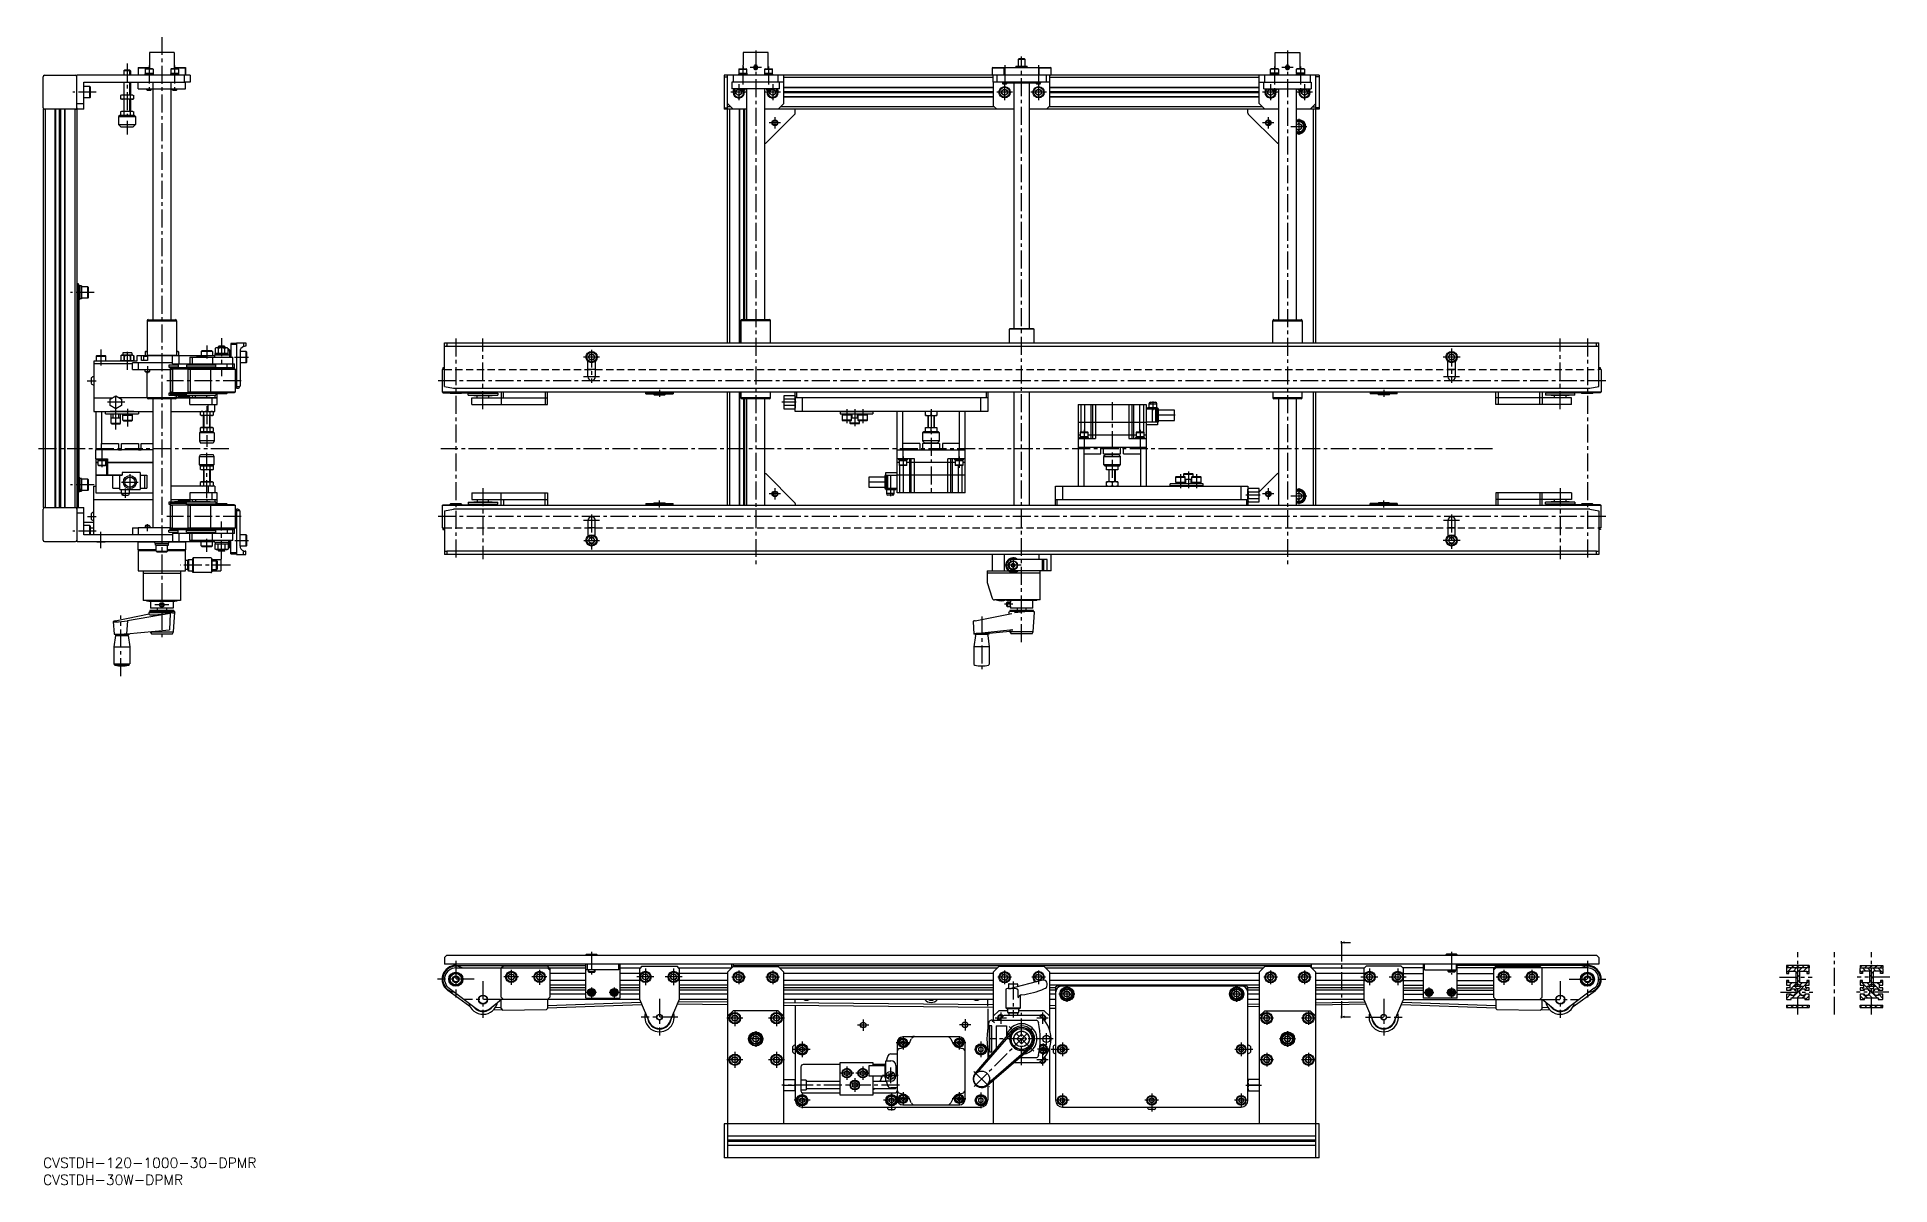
# Model space of a CAD drawing. Extents: x -5 to 1632, y -24 to 990.
import ezdxf

# ---------------------------------------------------------------- set-up
doc = ezdxf.new("R2010")
doc.units = 0
doc.header["$LTSCALE"] = 0.5
doc.linetypes.add('CENTER', pattern=[50.8, 31.75, -6.35, 6.35, -6.35])
doc.linetypes.add('DASHED', pattern=[19.05, 12.7, -6.35])
doc.layers.get('0').update_dxf_attribs({"linetype": 'CONTINUOUS'})
for name, color, linetype in [('MSM_CENTER', 1, 'CENTER'), ('MSM_CONTINUOUS', 7, 'CONTINUOUS'), ('MSM_DASHED', 4, 'DASHED'), ('MSM_NARROW', 5, 'CONTINUOUS'), ('MSM_PART_NUMBER', 7, 'CONTINUOUS')]:
    doc.layers.add(name, color=color, linetype=linetype)
doc.styles.get("Standard").update_dxf_attribs({"font": 'txt.shx', "height": 8, "bigfont": 'bigfont.shx'})

# ---------------------------------------------------------------- blocks, each defined once
blk = doc.blocks.new('*U76')
at = {"layer": 'MSM_PART_NUMBER'}
blk.add_text('CVSTDH-120-1000-30-DPMR', height=9, dxfattribs=at).set_placement((0, -9))
blk = doc.blocks.new('*U77')
at = {"layer": 'MSM_PART_NUMBER'}
blk.add_text('CVSTDH-30W-DPMR', height=9, dxfattribs=at).set_placement((0, -24))
blk = doc.blocks.new('_OPEN30')
at = {"color": 0, "linetype": 'BYBLOCK'}
for p, q in [((-1, 0.27), (0, 0)), ((0, 0), (-1, -0.27)), ((0, 0), (-1, 0))]:
    blk.add_line(p, q, dxfattribs=at)
blk = doc.blocks.new('*U79')
at = {"layer": 'MSM_CONTINUOUS'}
blk.add_lwpolyline([(1150, 190.3), (1155.5, 190.3)], dxfattribs=at)
at = {"layer": 'MSM_CONTINUOUS', "xscale": 2.5, "yscale": 2.5, "zscale": 2.5, "rotation": 180}
blk.add_blockref('_OPEN30', (1147.5, 190.3), dxfattribs=at)
blk = doc.blocks.new('*U80')
at = {"layer": 'MSM_CONTINUOUS'}
blk.add_lwpolyline([(1150, 124.5), (1155.5, 124.5)], dxfattribs=at)
at = {"layer": 'MSM_CONTINUOUS', "xscale": 2.5, "yscale": 2.5, "zscale": 2.5, "rotation": 180}
blk.add_blockref('_OPEN30', (1147.5, 124.5), dxfattribs=at)

msp = doc.modelspace()

# ---------------------------------------------------------------- linework, layer by layer
at = {"color": 7, "linetype": 'CONTINUOUS'}
for p, q in [((532.8, 675.1), (532.8, 676.1)), ((532.8, 676.1), (556.8, 676.1)), ((532.8, 675.1), (556.8, 675.1)), ((534.8, 676.1), (534.8, 676.6)), ((539.8, 674.6), (539.8, 675.1)), ((540.1, 674.3), (539.8, 674.6)), ((549.8, 674.6), (539.8, 674.6)), ((540.1, 674.3), (549.5, 674.3)), ((549.8, 674.6), (549.5, 674.3)), ((549.8, 675.1), (549.8, 674.6)), ((554.8, 676.6), (554.8, 676.1)), ((556.8, 676.1), (556.8, 675.1)), ((1172.8, 676.1), (1172.8, 675.1)), ((1196.8, 676.1), (1172.8, 676.1)), ((1196.8, 675.1), (1172.8, 675.1)), ((1174.8, 676.6), (1174.8, 676.1)), ((1179.8, 675.1), (1179.8, 674.6)), ((1179.8, 674.6), (1180.1, 674.3)), ((1179.8, 674.6), (1189.8, 674.6)), ((1189.5, 674.3), (1180.1, 674.3)), ((1189.5, 674.3), (1189.8, 674.6)), ((1189.8, 674.6), (1189.8, 675.1)), ((1194.8, 676.1), (1194.8, 676.6)), ((1196.8, 675.1), (1196.8, 676.1)), ((532.8, 578.1), (532.8, 577.1)), ((532.8, 578.1), (556.8, 578.1)), ((532.8, 577.1), (556.8, 577.1)), ((534.8, 577.1), (534.8, 576.6)), ((540.1, 578.9), (539.8, 578.6)), ((539.8, 578.6), (539.8, 578.1)), ((549.8, 578.6), (539.8, 578.6)), ((540.1, 578.9), (549.5, 578.9)), ((549.8, 578.6), (549.5, 578.9)), ((549.8, 578.1), (549.8, 578.6)), ((554.8, 576.6), (554.8, 577.1)), ((556.8, 577.1), (556.8, 578.1)), ((1172.8, 577.1), (1172.8, 578.1)), ((1196.8, 578.1), (1172.8, 578.1)), ((1196.8, 577.1), (1172.8, 577.1)), ((1174.8, 576.6), (1174.8, 577.1)), ((1179.8, 578.6), (1180.1, 578.9)), ((1179.8, 578.1), (1179.8, 578.6)), ((1179.8, 578.6), (1189.8, 578.6)), ((1189.5, 578.9), (1180.1, 578.9)), ((1189.5, 578.9), (1189.8, 578.6)), ((1189.8, 578.6), (1189.8, 578.1)), ((1194.8, 577.1), (1194.8, 576.6)), ((1196.8, 578.1), (1196.8, 577.1))]:
    msp.add_line(p, q, dxfattribs=at)
for p, q in [((838.5, 116.7), (836, 116.7)), ((836, 116.7), (836, 93.7)), ((836.5, 116.7), (836.5, 93.7)), ((838.6, 121.5), (837.9, 121.5)), ((838.5, 93.7), (838.5, 116.7)), ((838.6, 121.5), (877.7, 121.5)), ((842.3, 116.5), (851.3, 116.5)), ((842.3, 116.5), (842.3, 96.2)), ((851.3, 116.5), (851.3, 106.7)), ((879.6, 119.9), (879.7, 119.5)), ((836, 93.7), (838.5, 93.7)), ((863, 88.5), (877.7, 88.5)), ((879.7, 90.5), (879.6, 90.1))]:
    msp.add_line(p, q)
for centre, radius, start, end in [((903.3, 105), 69.1, 167.5131, 192.4869), ((837.9, 119.5), 2, 90, 167.5131), ((864.8, 105), 13.5, 90, 171.9847), ((864.8, 105), 13.5, 278.2087, 90), ((877.7, 119.5), 2, 12.4869, 90), ((812.2, 105), 69.1, 347.8803, 12.1197), ((837.9, 90.5), 2, 192.4869, 219.5625), ((877.7, 90.5), 2, 270, 347.5131)]:
    msp.add_arc(centre, radius, start, end)
at = {"layer": 'MSM_CENTER'}
for p, q in [((105, 990.4), (105, 459)), ((74.3, 967.1), (74.3, 904.3)), ((629.8, 978.6), (629.8, 522.5)), ((864.8, 455.6), (864.8, 973.1)), ((1099.8, 978.6), (1099.8, 522.5)), ((93.7, 965.1), (93.7, 941.4)), ((116.3, 965.1), (116.3, 941.4)), ((618.4, 964.4), (618.4, 941.4)), ((634.8, 963.6), (624.8, 963.6)), ((641.2, 964.4), (641.2, 941.4)), ((849.9, 965.6), (849.9, 947.1)), ((879.6, 965.6), (879.6, 947.1)), ((1088.4, 964.4), (1088.4, 941.4)), ((1104.8, 963.6), (1094.8, 963.6)), ((1111.2, 964.4), (1111.2, 941.4)), ((47.1, 941.6), (26.2, 941.6)), ((621.8, 941.6), (607.8, 941.6)), ((614.8, 948.6), (614.8, 934.6)), ((651.8, 941.6), (637.8, 941.6)), ((644.8, 948.6), (644.8, 934.6)), ((856.8, 941.6), (842.8, 941.6)), ((849.8, 948.6), (849.8, 934.6)), ((886.8, 941.6), (872.8, 941.6)), ((879.8, 948.6), (879.8, 934.6)), ((1091.8, 941.6), (1077.8, 941.6)), ((1084.8, 948.6), (1084.8, 934.6)), ((1121.8, 941.6), (1107.8, 941.6)), ((1114.8, 948.6), (1114.8, 934.6)), ((646.8, 919.6), (646.8, 909.6)), ((1082.8, 919.6), (1082.8, 909.6)), ((1109.8, 918.1), (1109.8, 904.1)), ((651.8, 914.6), (641.8, 914.6)), ((1087.8, 914.6), (1077.8, 914.6)), ((1116.8, 911.1), (1102.8, 911.1)), ((45.2, 764.6), (24.3, 764.6)), ((157.8, 724.2), (157.8, 690.8)), ((364.8, 724.1), (364.8, 529.1)), ((388.8, 661.6), (388.8, 724.1)), ((1340.8, 661.6), (1340.8, 724.1)), ((1364.8, 724.1), (1364.8, 529.1)), ((51.2, 714.4), (51.2, 700.1)), ((74.5, 696.3), (74.5, 713.1)), ((144.7, 717.7), (144.7, 706.3)), ((169.2, 707.6), (181.5, 707.6)), ((491.8, 707.6), (477.6, 707.6)), ((491.8, 707.6), (477.6, 707.6)), ((484.8, 714.1), (484.8, 684.9)), ((1252.5, 707.6), (1237.4, 707.6)), ((1244.8, 715.1), (1244.8, 684.9)), ((92.3, 699.5), (92.3, 693.4)), ((491.7, 690.1), (477.6, 690.1)), ((1251.8, 690.1), (1237.6, 690.1)), ((39.1, 686.6), (47.1, 686.6)), ((64.3, 657.5), (64.3, 675.9)), ((175, 686.6), (109.3, 686.6)), ((1381, 686.6), (348.6, 686.6)), ((544.8, 678.6), (544.8, 672.3)), ((1184.8, 678.6), (1184.8, 672.3)), ((72.4, 667.6), (57.1, 667.6)), ((64.3, 643.5), (64.3, 661.9)), ((74.8, 646.1), (74.8, 664.5)), ((144.8, 664.1), (144.8, 628.2)), ((665.5, 667.6), (652.8, 667.6)), ((710.4, 661.6), (710.4, 649.2)), ((717.4, 661.6), (717.4, 646.6)), ((724.4, 661.6), (724.4, 649.2)), ((784.8, 661.6), (784.8, 585.6)), ((944.8, 667.6), (944.8, 591.6)), ((980.8, 668.3), (980.8, 660.6)), ((1000.5, 656.1), (982.8, 656.1)), ((920, 643.4), (920, 633.6)), ((969.5, 643.4), (969.5, 633.6)), ((164.3, 626.6), (-5.3, 626.6)), ((144.8, 582.8), (144.8, 623)), ((1281, 626.6), (351.4, 626.6)), ((52.1, 620.4), (52.1, 610.4)), ((760, 619.6), (760, 609.8)), ((809.5, 619.6), (809.5, 609.8)), ((1012.2, 606.6), (1012.2, 591.6)), ((45.2, 594.6), (24.3, 594.6)), ((69.2, 597.1), (84, 597.1)), ((72.8, 583.2), (72.8, 591.4)), ((76.8, 604.2), (76.8, 589.9)), ((388.8, 591.6), (388.8, 529.1)), ((646.8, 591.6), (646.8, 581.6)), ((745.5, 597.1), (727.8, 597.1)), ((748.8, 592.3), (748.8, 584.6)), ((1005.2, 604), (1005.2, 591.7)), ((1019.2, 604), (1019.2, 591.7)), ((1082.8, 591.6), (1082.8, 581.6)), ((1109.8, 591.6), (1109.8, 577.6)), ((1340.8, 591.6), (1340.8, 529.1)), ((544.8, 574.6), (544.8, 580.9)), ((651.8, 586.6), (641.8, 586.6)), ((1075.5, 585.6), (1062.8, 585.6)), ((1087.8, 586.6), (1077.8, 586.6)), ((1116.8, 584.6), (1102.8, 584.6)), ((1184.8, 574.6), (1184.8, 580.9)), ((39.2, 566.7), (47.1, 566.7)), ((92.3, 553.7), (92.3, 559.8)), ((175, 566.6), (109.3, 566.6)), ((157.8, 528.9), (157.8, 562.3)), ((1381, 566.6), (348.6, 566.6)), ((491.8, 563.1), (477.6, 563.1)), ((484.8, 568.4), (484.8, 537.6)), ((1251.8, 563.1), (1237.6, 563.1)), ((1244.8, 568.4), (1244.8, 538.2)), ((47.1, 553.6), (26.2, 553.6)), ((51.2, 538.8), (51.2, 553.1)), ((51.2, 538.8), (51.2, 553.1)), ((144.7, 535.5), (144.7, 546.9)), ((169.5, 545.6), (181.5, 545.6)), ((477.8, 545.6), (491.9, 545.6)), ((1252.5, 545.6), (1237.4, 545.6)), ((857.3, 530.6), (857.3, 516.6)), ((165.8, 523.6), (121.1, 523.6)), ((864.3, 523.6), (850.3, 523.6)), ((68.8, 425.6), (68.8, 479.3)), ((111.1, 488.6), (98.9, 488.6)), ((829.5, 478.2), (829.5, 431.7)), ((857, 489.1), (849.8, 489.1)), ((484.8, 182.1), (484.8, 162.1)), ((1147.5, 189.3), (1147.5, 125.5)), ((1244.8, 182.1), (1244.8, 162.1)), ((1550.8, 126.5), (1550.8, 181.6)), ((1583.3, 126.5), (1583.3, 181.6)), ((1615.8, 126.5), (1615.8, 181.6)), ((364.8, 174), (364.8, 141.6)), ((413.8, 166), (413.8, 152.9)), ((438.8, 166), (438.8, 152.9)), ((532.3, 167.3), (532.3, 152.4)), ((557.3, 167.3), (557.3, 152.4)), ((614.8, 165.5), (614.8, 153.5)), ((644.8, 165.5), (644.8, 153.5)), ((849.8, 165.5), (849.8, 153.5)), ((879.8, 165.5), (879.8, 153.5)), ((1084.8, 165.5), (1084.8, 153.5)), ((1114.8, 165.5), (1114.8, 153.5)), ((1172.3, 167.3), (1172.3, 152.4)), ((1197.3, 167.3), (1197.3, 152.4)), ((1290.8, 166), (1290.8, 152.9)), ((1315.8, 166), (1315.8, 152.9)), ((1364.8, 174), (1364.8, 141.6)), ((381, 157.8), (348.6, 157.8)), ((388.8, 156), (388.8, 123.6)), ((420.2, 159.8), (407.1, 159.8)), ((445.2, 159.8), (432.1, 159.8)), ((484.8, 150.5), (484.8, 141.6)), ((504.8, 150.5), (504.8, 141.6)), ((539.8, 159.8), (524.9, 159.8)), ((564.8, 159.8), (549.9, 159.8)), ((620.8, 159.5), (608.8, 159.5)), ((650.8, 159.5), (638.8, 159.5)), ((855.8, 159.5), (843.8, 159.5)), ((857.3, 155.8), (857.3, 124)), ((885.8, 159.5), (873.8, 159.5)), ((904.8, 151.7), (904.8, 137.7)), ((1054.8, 151.7), (1054.8, 137.7)), ((1090.8, 159.5), (1078.8, 159.5)), ((1120.8, 159.5), (1108.8, 159.5)), ((1164.7, 159.8), (1179.7, 159.8)), ((1189.7, 159.8), (1204.7, 159.8)), ((1224.8, 150.5), (1224.8, 141.6)), ((1244.8, 150.5), (1244.8, 141.6)), ((1284.3, 159.8), (1297.5, 159.8)), ((1309.3, 159.8), (1322.5, 159.8)), ((1340.8, 156), (1340.8, 123.6)), ((1348.6, 157.8), (1381, 157.8)), ((1534.5, 159.5), (1563.4, 159.5)), ((1554.9, 151.3), (1546.7, 151.3)), ((1632.2, 159.5), (1603.2, 159.5)), ((1619.9, 151.3), (1611.7, 151.3)), ((405, 139.8), (372.6, 139.8)), ((489.2, 146.1), (480.3, 146.1)), ((509.2, 146.1), (500.3, 146.1)), ((544.8, 140.5), (544.8, 108.1)), ((911.8, 144.7), (897.8, 144.7)), ((1061.8, 144.7), (1047.8, 144.7)), ((1184.8, 140.5), (1184.8, 108.1)), ((1220.3, 146.1), (1229.2, 146.1)), ((1240.3, 146.1), (1249.2, 146.1)), ((1324.6, 139.8), (1357, 139.8)), ((1535.4, 146.3), (1564, 146.3)), ((1631.2, 146.3), (1602.7, 146.3)), ((561, 124.3), (528.6, 124.3)), ((618.4, 123.4), (604.4, 123.4)), ((611.4, 130.4), (611.4, 116.4)), ((655.2, 123.4), (641.2, 123.4)), ((648.2, 130.4), (648.2, 116.4)), ((729.8, 117.3), (719.8, 117.3)), ((724.8, 122.3), (724.8, 112.3)), ((819.8, 117.5), (809.8, 117.5)), ((814.8, 122.5), (814.8, 112.5)), ((822.8, 62.9), (875.7, 116)), ((851.4, 123.4), (841.4, 123.4)), ((846.4, 128.4), (846.4, 118.4)), ((875.7, 94.1), (853.9, 115.9)), ((864.8, 81.9), (864.8, 128)), ((888.2, 123.4), (878.2, 123.4)), ((883.2, 128.4), (883.2, 118.4)), ((1087.4, 123.4), (1075.4, 123.4)), ((1081.4, 129.4), (1081.4, 117.4)), ((1124.2, 123.4), (1112.2, 123.4)), ((1118.2, 129.4), (1118.2, 117.4)), ((1168.6, 124.3), (1201, 124.3)), ((636.8, 105), (622.8, 105)), ((629.8, 112), (629.8, 98)), ((670.8, 102.8), (670.8, 88.8)), ((766, 101.6), (754, 101.6)), ((760, 107.6), (760, 95.6)), ((815.5, 101.6), (803.5, 101.6)), ((809.5, 107.6), (809.5, 95.6)), ((828.8, 102.8), (828.8, 88.8)), ((892.8, 105), (836.8, 105)), ((883.8, 101.1), (883.8, 91.1)), ((886.8, 99.8), (886.8, 110.2)), ((900.8, 101.8), (900.8, 89.8)), ((1058.8, 101.8), (1058.8, 89.8)), ((1106.8, 105), (1092.8, 105)), ((1099.8, 112), (1099.8, 98)), ((618.4, 86.6), (604.4, 86.6)), ((611.4, 93.6), (611.4, 79.6)), ((655.2, 86.6), (641.2, 86.6)), ((648.2, 93.6), (648.2, 79.6)), ((677.8, 95.8), (660.6, 95.8)), ((888.2, 86.6), (878.2, 86.6)), ((888.8, 96.1), (878.8, 96.1)), ((883.2, 91.6), (883.2, 81.6)), ((906.8, 95.8), (890.8, 95.8)), ((1069, 95.8), (1052.8, 95.8)), ((1087.4, 86.6), (1075.4, 86.6)), ((1081.4, 92.6), (1081.4, 80.6)), ((1124.2, 86.6), (1112.2, 86.6)), ((1118.2, 92.6), (1118.2, 80.6)), ((716.4, 74.8), (704.4, 74.8)), ((710.4, 80.8), (710.4, 68.8)), ((717.4, 70.3), (717.4, 58.3)), ((730.4, 74.8), (718.4, 74.8)), ((724.4, 80.8), (724.4, 68.8)), ((755.8, 72.8), (741.8, 72.8)), ((748.8, 79.8), (748.8, 65.8)), ((822.7, 76.3), (836.3, 62.8)), ((756.8, 64.3), (652.8, 64.3)), ((677.8, 50.8), (663.8, 50.8)), ((670.8, 57.8), (670.8, 43.8)), ((756.8, 50.8), (742.8, 50.8)), ((749.8, 57.8), (749.8, 40.6)), ((766, 52.1), (754, 52.1)), ((760, 58.1), (760, 46.1)), ((815.5, 52.1), (803.5, 52.1)), ((809.5, 58.1), (809.5, 46.1)), ((828.8, 57.8), (828.8, 43.8)), ((906.8, 50.8), (894.8, 50.8)), ((900.8, 56.8), (900.8, 44.8)), ((985.8, 50.8), (973.8, 50.8)), ((979.8, 56.8), (979.8, 40.6)), ((1064.8, 50.8), (1052.8, 50.8)), ((1058.8, 56.8), (1058.8, 44.8)), ((1062.8, 64.3), (1076.8, 64.3))]:
    msp.add_line(p, q, dxfattribs=at)
at = {"layer": 'MSM_CONTINUOUS'}
for p, q in [((116, 976.6), (94, 976.6)), ((94, 976.6), (94, 962.4)), ((116, 976.6), (116, 965.6)), ((618.8, 976.6), (618.8, 965.6)), ((640.8, 976.6), (618.8, 976.6)), ((640.8, 962.4), (640.8, 976.6)), ((862.4, 971.1), (861.8, 970.5)), ((861.8, 970.5), (861.8, 964.6)), ((867.8, 970.5), (861.8, 970.5)), ((867.2, 971.1), (862.4, 971.1)), ((867.8, 970.5), (867.2, 971.1)), ((867.8, 964.6), (867.8, 970.5)), ((1088.8, 962.4), (1088.8, 976.6)), ((1088.8, 976.6), (1110.8, 976.6)), ((1110.8, 976.6), (1110.8, 965.6)), ((0, 927.9), (0, 955.3)), ((1.3, 956.6), (28.7, 956.6)), ((125, 956.6), (30, 956.6)), ((30, 927.9), (30, 956.6)), ((36, 950.6), (125, 950.6)), ((36, 926.6), (36, 950.6)), ((71.9, 961.1), (71.3, 960.5)), ((77.3, 960.5), (71.3, 960.5)), ((71.3, 960.5), (71.3, 956.6)), ((71.3, 950.6), (71.3, 939.1)), ((76.7, 961.1), (71.9, 961.1)), ((76.7, 961.1), (77.3, 960.5)), ((77.3, 960.5), (77.3, 956.6)), ((77.3, 950.6), (77.3, 939.1)), ((84, 963.6), (94, 963.6)), ((84, 963.6), (84, 956.6)), ((84, 963.1), (94, 963.1)), ((84, 957.1), (89.7, 957.1)), ((84, 944.6), (84, 950.6)), ((97.7, 957.4), (89.7, 957.4)), ((97.7, 957.4), (89.7, 957.4)), ((89.7, 957.4), (89.7, 956.6)), ((90.6, 962.4), (90.2, 962)), ((93, 962), (90.2, 962)), ((93, 962), (90.2, 962)), ((90.2, 962), (90.2, 957.4)), ((90.2, 958.4), (96.8, 958.4)), ((90.2, 958.4), (96.8, 958.4)), ((90.2, 958.4), (96.8, 958.4)), ((90.2, 958.4), (96.8, 958.4)), ((90.2, 958.4), (93, 958.4)), ((90.2, 958.4), (93, 958.4)), ((96.8, 962.4), (90.6, 962.4)), ((96.8, 962.4), (90.6, 962.4)), ((97.2, 962), (93, 962)), ((97.2, 962), (93, 962)), ((93, 958.4), (97.2, 958.4)), ((93, 958.4), (97.2, 958.4)), ((96.8, 962.4), (97.2, 962)), ((96.8, 958.4), (96.8, 957.4)), ((96.8, 958.4), (96.8, 957.4)), ((96.8, 958.4), (96.8, 957.4)), ((96.8, 958.4), (96.8, 957.4)), ((97, 950.1), (97, 740.6)), ((97.2, 962), (97.2, 957.4)), ((97.2, 958.4), (97.2, 957.4)), ((97.2, 958.4), (97.2, 957.4)), ((97.2, 958.4), (97.2, 957.4)), ((97.7, 957.4), (97.7, 956.6)), ((120.3, 957.4), (112.3, 957.4)), ((120.3, 957.4), (112.3, 957.4)), ((112.3, 957.4), (112.3, 956.6)), ((113.2, 962.4), (112.8, 962)), ((119.8, 962), (112.8, 962)), ((119.8, 962), (112.8, 962)), ((112.8, 962), (112.8, 957.4)), ((112.8, 958.4), (119.8, 958.4)), ((112.8, 958.4), (119.8, 958.4)), ((112.8, 958.4), (119.8, 958.4)), ((112.8, 958.4), (119.8, 958.4)), ((112.8, 958.4), (119.8, 958.4)), ((112.8, 958.4), (119.7, 958.4)), ((113, 950.1), (113, 740.6)), ((115.7, 962.4), (113.2, 962.4)), ((113.2, 962.4), (119.4, 962.4)), ((115.8, 963.6), (126, 963.6)), ((115.9, 963.1), (126, 963.1)), ((119.4, 962.4), (119.8, 962)), ((119.8, 962), (119.8, 957.4)), ((120.3, 957.4), (120.3, 956.6)), ((120.3, 957.1), (126, 957.1)), ((125, 950.6), (125, 956.6)), ((130, 956.6), (125, 956.6)), ((130, 950.6), (125, 950.6)), ((126, 956.6), (126, 963.6)), ((126, 963.6), (126, 956.6)), ((126, 944.6), (126, 950.6)), ((130, 956.6), (130, 950.6)), ((601.8, 956.6), (601.8, 926.6)), ((1127.8, 956.6), (601.8, 956.6)), ((601.8, 955.3), (604.8, 955.3)), ((604.8, 720.1), (604.8, 956.6)), ((608.8, 950.6), (608.8, 944.6)), ((654.8, 950.6), (608.8, 950.6)), ((609.8, 956.6), (609.8, 950.6)), ((614.4, 957.4), (614.4, 956.6)), ((614.4, 957.4), (622.4, 957.4)), ((615.3, 962.4), (614.9, 962)), ((614.9, 962), (614.9, 958.4)), ((614.9, 962), (621.9, 962)), ((614.9, 958.4), (614.9, 957.4)), ((614.9, 958.4), (614.9, 957.4)), ((614.9, 958.4), (617.7, 958.4)), ((615.3, 962.4), (621.5, 962.4)), ((617.7, 958.4), (621.9, 958.4)), ((621.9, 962), (621.5, 962.4)), ((621.5, 957.4), (621.5, 958.4)), ((621.9, 958.4), (621.9, 962)), ((621.9, 958.4), (621.9, 957.4)), ((622.4, 956.6), (622.4, 957.4)), ((628.7, 964), (629.5, 964.7)), ((628.9, 962.8), (628.7, 964)), ((630, 962.5), (628.9, 962.8)), ((629.5, 964.7), (630.6, 964.4)), ((630.9, 963.2), (630, 962.5)), ((630.6, 964.4), (630.9, 963.2)), ((637.2, 957.4), (637.2, 956.6)), ((637.2, 957.4), (645.2, 957.4)), ((638.1, 962.4), (637.7, 962)), ((637.7, 962), (637.7, 958.4)), ((637.7, 962), (644.6, 962)), ((637.7, 958.4), (637.7, 957.4)), ((637.7, 958.4), (637.7, 957.4)), ((637.7, 958.4), (644.6, 958.4)), ((638.1, 962.4), (644.2, 962.4)), ((644.2, 962.4), (644.3, 962.4)), ((644.7, 962), (644.3, 962.4)), ((644.6, 962), (644.7, 962)), ((644.6, 958.4), (644.7, 958.4)), ((644.7, 958.4), (644.7, 962)), ((644.7, 957.4), (644.7, 958.4)), ((644.7, 957.4), (644.7, 958.4)), ((645.2, 956.6), (645.2, 957.4)), ((649.8, 950.6), (649.8, 956.6)), ((650.8, 944.6), (650.8, 950.6)), ((654.8, 931.6), (654.8, 956.6)), ((839.8, 954.6), (654.8, 954.6)), ((839.3, 963.6), (838.8, 963.1)), ((838.8, 963.1), (838.8, 957.1)), ((838.8, 963.1), (849.4, 963.1)), ((838.8, 957.1), (839.3, 956.6)), ((838.8, 957.1), (849.4, 957.1)), ((839.3, 963.6), (890.3, 963.6)), ((839.8, 950.6), (839.8, 956.6)), ((889.8, 950.6), (839.8, 950.6)), ((839.8, 950.6), (839.8, 929.6)), ((842.8, 956.6), (842.8, 950.6)), ((847.8, 950.6), (847.8, 950.1)), ((847.8, 950.1), (847.9, 949.9)), ((847.8, 950.1), (847.9, 950.1)), ((847.9, 950.6), (847.9, 949.5)), ((849.4, 963.1), (850.3, 963.6)), ((849.4, 957.1), (849.4, 963.1)), ((850.3, 956.6), (849.4, 957.1)), ((851.9, 949.5), (851.9, 950.6)), ((851.9, 950.1), (877.6, 950.1)), ((860.1, 964.6), (859.8, 964.3)), ((859.8, 964.3), (859.8, 963.6)), ((859.8, 964.3), (863.1, 964.3)), ((860.1, 964.6), (863.2, 964.6)), ((863.1, 964.3), (869.8, 964.3)), ((863.2, 964.6), (869.4, 964.6)), ((869.8, 964.3), (869.4, 964.6)), ((869.8, 963.6), (869.8, 964.3)), ((877.6, 950.6), (877.6, 949.5)), ((879.2, 963.6), (880.1, 963.1)), ((880.1, 957.1), (879.2, 956.6)), ((880.1, 963.1), (890.8, 963.1)), ((880.1, 963.1), (880.1, 957.1)), ((880.1, 957.1), (890.8, 957.1)), ((881.6, 949.5), (881.6, 950.6)), ((881.6, 949.9), (881.8, 950.1)), ((881.6, 950.1), (881.8, 950.1)), ((881.8, 950.1), (881.8, 950.6)), ((886.8, 950.6), (886.8, 956.6)), ((889.8, 929.6), (889.8, 956.6)), ((1074.8, 954.6), (889.8, 954.6)), ((890.8, 963.1), (890.3, 963.6)), ((890.3, 956.6), (890.8, 957.1)), ((890.8, 957.1), (890.8, 963.1)), ((1074.8, 931.6), (1074.8, 956.6)), ((1074.8, 950.6), (1120.8, 950.6)), ((1078.8, 944.6), (1078.8, 950.6)), ((1079.8, 950.6), (1079.8, 956.6)), ((1084.3, 956.6), (1084.3, 957.4)), ((1092.3, 957.4), (1084.3, 957.4)), ((1084.8, 962), (1085.2, 962.4)), ((1084.8, 958.4), (1084.8, 962)), ((1084.9, 962), (1084.8, 962)), ((1084.8, 957.4), (1084.8, 958.4)), ((1084.8, 957.4), (1084.8, 958.4)), ((1084.9, 958.4), (1084.8, 958.4)), ((1091.8, 962), (1084.9, 962)), ((1091.8, 958.4), (1084.9, 958.4)), ((1085.3, 962.4), (1085.2, 962.4)), ((1091.4, 962.4), (1085.3, 962.4)), ((1091.4, 962.4), (1091.8, 962)), ((1091.8, 962), (1091.8, 958.4)), ((1091.8, 958.4), (1091.8, 957.4)), ((1091.8, 958.4), (1091.8, 957.4)), ((1092.3, 957.4), (1092.3, 956.6)), ((1098.9, 964.4), (1098.7, 963.2)), ((1098.7, 963.2), (1099.5, 962.5)), ((1100, 964.7), (1098.9, 964.4)), ((1099.5, 962.5), (1100.6, 962.8)), ((1100.9, 964), (1100, 964.7)), ((1100.6, 962.8), (1100.9, 964)), ((1107.2, 956.6), (1107.2, 957.4)), ((1115.2, 957.4), (1107.2, 957.4)), ((1107.7, 962), (1108.1, 962.4)), ((1107.7, 958.4), (1107.7, 962)), ((1114.7, 962), (1107.7, 962)), ((1111.8, 958.4), (1107.7, 958.4)), ((1107.7, 958.4), (1107.7, 957.4)), ((1108, 957.4), (1108, 958.4)), ((1114.3, 962.4), (1108.1, 962.4)), ((1114.7, 958.4), (1111.8, 958.4)), ((1114.3, 962.4), (1114.7, 962)), ((1114.7, 962), (1114.7, 958.4)), ((1114.7, 958.4), (1114.7, 957.4)), ((1114.7, 958.4), (1114.7, 957.4)), ((1115.2, 957.4), (1115.2, 956.6)), ((1119.8, 956.6), (1119.8, 950.6)), ((1120.8, 950.6), (1120.8, 944.6)), ((1124.8, 720.1), (1124.8, 956.6)), ((1127.8, 955.3), (1124.8, 955.3)), ((1127.8, 956.6), (1127.8, 926.6)), ((41.4, 946.6), (36, 946.6)), ((41.4, 936.6), (36, 936.6)), ((41.4, 936.6), (41.4, 946.6)), ((42, 946), (41.4, 946.6)), ((42, 937.2), (41.4, 936.6)), ((42, 941.6), (42, 946)), ((42, 937.2), (42, 941.6)), ((69.3, 939.1), (68.5, 938.7)), ((68.5, 938.7), (68.5, 935.9)), ((69.3, 935.5), (68.5, 935.9)), ((79.3, 939.1), (69.3, 939.1)), ((79.3, 935.5), (69.3, 935.5)), ((71.3, 935.5), (71.3, 924.7)), ((71.4, 938.7), (71.4, 935.9)), ((77.2, 935.9), (77.2, 938.7)), ((77.3, 935.5), (77.3, 924.7)), ((79.3, 939.1), (80.1, 938.7)), ((79.3, 935.5), (80.1, 935.9)), ((80.1, 935.9), (80.1, 938.7)), ((84, 944.6), (126, 944.6)), ((91.7, 943.8), (91.7, 944.6)), ((91.7, 943.8), (95.7, 943.8)), ((91.7, 943.8), (95.7, 943.8)), ((92.1, 943.4), (91.7, 943.8)), ((92.1, 943.4), (95.3, 943.4)), ((95.3, 943.4), (95.7, 943.8)), ((95.7, 943.8), (95.7, 944.6)), ((114.3, 943.8), (114.3, 944.6)), ((114.7, 943.4), (114.3, 943.8)), ((114.3, 943.8), (118.3, 943.8)), ((114.3, 943.8), (118.3, 943.8)), ((114.7, 943.4), (117.9, 943.4)), ((114.7, 943.4), (117.9, 943.4)), ((114.7, 943.4), (117.9, 943.4)), ((114.7, 943.4), (117.9, 943.4)), ((117.9, 943.4), (118.3, 943.8)), ((118.3, 943.8), (118.3, 944.6)), ((650.8, 944.6), (608.8, 944.6)), ((612.3, 943), (614.8, 944.5)), ((612.3, 940.2), (612.3, 943)), ((614.8, 938.7), (612.3, 940.2)), ((614.8, 944.5), (617.3, 943)), ((617.3, 940.2), (614.8, 938.7)), ((616.4, 944.6), (616.4, 943.8)), ((616.4, 943.8), (616.7, 943.4)), ((616.4, 943.8), (620.4, 943.8)), ((616.7, 943.4), (620, 943.4)), ((617.3, 943), (617.3, 940.2)), ((620, 943.4), (620.4, 943.8)), ((620.4, 943.8), (620.4, 944.6)), ((621.8, 944.6), (621.8, 740.6)), ((637.8, 740.6), (637.8, 944.6)), ((639.2, 944.6), (639.2, 943.8)), ((639.2, 943.8), (639.5, 943.4)), ((639.2, 943.8), (643.2, 943.8)), ((639.5, 943.4), (642.8, 943.4)), ((642.3, 943), (644.8, 944.5)), ((642.3, 940.2), (642.3, 943)), ((644.8, 938.7), (642.3, 940.2)), ((642.8, 943.4), (643.2, 943.8)), ((643.2, 943.8), (643.2, 944.6)), ((644.8, 944.5), (647.3, 943)), ((647.3, 940.2), (644.8, 938.7)), ((647.3, 943), (647.3, 940.2)), ((839.8, 945.9), (654.8, 945.9)), ((839.8, 945.6), (654.8, 945.6)), ((839.8, 942.1), (654.8, 942.1)), ((839.8, 941.6), (654.8, 941.6)), ((839.8, 941.1), (654.8, 941.1)), ((839.8, 937.6), (654.8, 937.6)), ((839.8, 937.3), (654.8, 937.3)), ((847.3, 943), (849.8, 944.5)), ((847.3, 940.2), (847.3, 943)), ((849.8, 938.7), (847.3, 940.2)), ((847.9, 949.5), (848.3, 949.1)), ((847.9, 949.5), (851.9, 949.5)), ((848.3, 949.1), (851.5, 949.1)), ((849.8, 944.5), (852.3, 943)), ((852.3, 940.2), (849.8, 938.7)), ((851.5, 949.1), (851.9, 949.5)), ((877.6, 949.6), (851.9, 949.6)), ((852.3, 943), (852.3, 940.2)), ((857.8, 949.6), (857.8, 732.6)), ((871.8, 732.6), (871.8, 949.6)), ((877.3, 943), (879.8, 944.5)), ((877.3, 940.2), (877.3, 943)), ((879.8, 938.7), (877.3, 940.2)), ((877.6, 949.5), (878, 949.1)), ((877.6, 949.5), (881.6, 949.5)), ((878, 949.1), (881.2, 949.1)), ((879.8, 944.5), (882.3, 943)), ((882.3, 940.2), (879.8, 938.7)), ((881.2, 949.1), (881.6, 949.5)), ((882.3, 943), (882.3, 940.2)), ((1074.8, 945.9), (889.8, 945.9)), ((1074.8, 945.6), (889.8, 945.6)), ((1074.8, 942.1), (889.8, 942.1)), ((1074.8, 941.6), (889.8, 941.6)), ((1074.8, 941.1), (889.8, 941.1)), ((1074.8, 937.6), (889.8, 937.6)), ((1074.8, 937.3), (889.8, 937.3)), ((1078.8, 944.6), (1120.8, 944.6)), ((1082.3, 943), (1084.8, 944.5)), ((1082.3, 940.2), (1082.3, 943)), ((1084.8, 938.7), (1082.3, 940.2)), ((1084.8, 944.5), (1087.3, 943)), ((1087.3, 940.2), (1084.8, 938.7)), ((1086.4, 943.8), (1086.4, 944.6)), ((1086.7, 943.4), (1086.4, 943.8)), ((1090.4, 943.8), (1086.4, 943.8)), ((1090, 943.4), (1086.7, 943.4)), ((1087.3, 943), (1087.3, 940.2)), ((1090.4, 943.8), (1090, 943.4)), ((1090.4, 944.6), (1090.4, 943.8)), ((1091.8, 944.6), (1091.8, 740.6)), ((1107.8, 740.6), (1107.8, 944.6)), ((1109.2, 943.8), (1109.2, 944.6)), ((1109.5, 943.4), (1109.2, 943.8)), ((1113.2, 943.8), (1109.2, 943.8)), ((1112.8, 943.4), (1109.5, 943.4)), ((1112.3, 943), (1114.8, 944.5)), ((1112.3, 940.2), (1112.3, 943)), ((1114.8, 938.7), (1112.3, 940.2)), ((1113.2, 943.8), (1112.8, 943.4)), ((1113.2, 944.6), (1113.2, 943.8)), ((1114.8, 944.5), (1117.3, 943)), ((1117.3, 940.2), (1114.8, 938.7)), ((1117.3, 943), (1117.3, 940.2)), ((36, 926.6), (0, 926.6)), ((0, 926.6), (0, 574.6)), ((2, 926.6), (2, 574.6)), ((10.7, 574.6), (10.7, 926.6)), ((11, 926.6), (11, 574.6)), ((14.5, 574.6), (14.5, 926.6)), ((15, 926.6), (15, 574.6)), ((15.5, 926.6), (15.5, 574.6)), ((19, 926.6), (19, 574.6)), ((19.3, 926.6), (19.3, 574.6)), ((28, 926.6), (28, 574.6)), ((30, 931.6), (36, 931.6)), ((30, 927.9), (30, 544.9)), ((67.8, 921.1), (66.8, 920.1)), ((66.8, 920.1), (69.5, 920.1)), ((66.8, 920.1), (66.8, 913.1)), ((80.8, 921.1), (67.8, 921.1)), ((69.3, 924.7), (68.5, 924.3)), ((68.5, 924.3), (68.5, 921.5)), ((69.3, 921.1), (68.5, 921.5)), ((79.3, 924.7), (69.3, 924.7)), ((79.3, 921.1), (69.3, 921.1)), ((69.5, 920.1), (81.8, 920.1)), ((71.4, 924.3), (71.4, 921.5)), ((77.2, 921.5), (77.2, 924.3)), ((79.3, 924.7), (80.1, 924.3)), ((79.3, 921.1), (80.1, 921.5)), ((80.1, 921.5), (80.1, 924.3)), ((80.8, 921.1), (81.8, 920.1)), ((81.8, 920.1), (81.8, 913.1)), ((601.8, 927.9), (604.8, 927.9)), ((621.8, 926.6), (601.8, 926.6)), ((604.8, 931.6), (609.8, 926.6)), ((607.8, 928.6), (604.8, 928.6)), ((606.8, 720.1), (606.8, 926.6)), ((615.5, 720.1), (615.5, 926.6)), ((615.8, 720.1), (615.8, 926.6)), ((619.2, 740.6), (619.2, 926.6)), ((619.8, 740.6), (619.8, 926.6)), ((620.3, 740.6), (620.3, 926.6)), ((857.8, 926.6), (637.8, 926.6)), ((639.1, 896.9), (664.5, 922.3)), ((649.8, 926.6), (654.8, 931.6)), ((840.8, 928.6), (651.8, 928.6)), ((664.8, 923), (664.8, 926.6)), ((839.8, 929.6), (842.8, 926.6)), ((1091.8, 926.6), (871.8, 926.6)), ((886.8, 926.6), (889.8, 929.6)), ((1077.8, 928.6), (888.8, 928.6)), ((1064.8, 923), (1064.8, 926.6)), ((1090.5, 896.9), (1065.1, 922.3)), ((1079.8, 926.6), (1074.8, 931.6)), ((1127.8, 926.6), (1107.8, 926.6)), ((1124.8, 931.6), (1119.8, 926.6)), ((1121.8, 928.6), (1124.8, 928.6)), ((1122.8, 720.1), (1122.8, 926.6)), ((1127.8, 927.9), (1124.8, 927.9)), ((66.8, 913.1), (69.5, 913.1)), ((66.8, 913.1), (68.8, 911.1)), ((68.8, 911.1), (78.5, 911.1)), ((69.5, 913.1), (81.8, 913.1)), ((78.5, 911.1), (79.8, 911.1)), ((81.8, 913.1), (79.8, 911.1)), ((645.3, 916), (645.3, 916)), ((645.3, 913.2), (645.3, 916)), ((1084.3, 916), (1084.3, 916)), ((1084.3, 913.2), (1084.3, 916)), ((1109.9, 914), (1107.8, 912.9)), ((1107.8, 909.4), (1109.6, 908.2)), ((1108.4, 906.3), (1108, 905.6)), ((1109.6, 908.2), (1112.2, 909.6)), ((1112.3, 912.4), (1109.9, 914)), ((1112.2, 909.6), (1112.3, 912.4)), ((637.8, 896.6), (638.4, 896.6)), ((1091.8, 896.6), (1091.2, 896.6)), ((30, 772.6), (31, 772.6)), ((31, 772.6), (31, 574.6)), ((32.6, 770.9), (31, 770.9)), ((32.6, 758.4), (32.6, 770.9)), ((32.6, 758.4), (32.6, 770.9)), ((34.1, 770.4), (32.6, 770.4)), ((34.1, 758.9), (34.1, 770.4)), ((34.1, 770.4), (34.1, 758.9)), ((39.5, 769.6), (34.1, 769.6)), ((39.5, 759.6), (39.5, 769.6)), ((40.1, 769), (39.5, 769.6)), ((31.5, 759.6), (30, 759.6)), ((31.5, 759.6), (31.5, 599.6)), ((32.6, 758.4), (31.5, 758.4)), ((34.1, 758.9), (32.6, 758.9)), ((39.5, 759.6), (34.1, 759.6)), ((40.1, 760.2), (39.5, 759.6)), ((40.1, 760.2), (40.1, 769)), ((92, 739.7), (118, 739.7)), ((92, 739.7), (92, 709.2)), ((92.9, 740.6), (117.1, 740.6)), ((118, 739.7), (118, 709.2)), ((616.8, 739.7), (616.8, 720.1)), ((642.8, 739.7), (616.8, 739.7)), ((641.8, 740.6), (617.7, 740.6)), ((642.8, 720.1), (642.8, 739.7)), ((1086.8, 720.1), (1086.8, 739.7)), ((1086.8, 739.7), (1112.8, 739.7)), ((1087.7, 740.6), (1111.8, 740.6)), ((1112.8, 739.7), (1112.8, 720.1)), ((854.3, 732.6), (853.8, 732.1)), ((853.8, 732.1), (853.8, 720.1)), ((875.8, 732.1), (853.8, 732.1)), ((875.3, 732.6), (854.3, 732.6)), ((875.8, 732.1), (875.3, 732.6)), ((875.8, 720.1), (875.8, 732.1)), ((47.5, 708.9), (47, 708.4)), ((47, 708.4), (55.5, 708.4)), ((47, 708.4), (47, 703.9)), ((47.5, 708.9), (55, 708.9)), ((55.5, 708.4), (55, 708.9)), ((55.5, 703.9), (55.5, 708.4)), ((80.8, 704.2), (68.3, 704.2)), ((80.8, 704.2), (68.3, 704.2)), ((68.3, 704.2), (68.3, 703.9)), ((69.5, 709.2), (68.8, 708.8)), ((68.8, 708.8), (70.2, 709.2)), ((68.8, 708.8), (68.8, 704.2)), ((68.8, 708.8), (68.8, 708.8)), ((68.8, 704.2), (68.8, 704.2)), ((70.2, 709.2), (69.5, 709.2)), ((74.5, 709.2), (70.2, 709.2)), ((70.2, 709.2), (71.6, 708.8)), ((74.5, 711.2), (70.5, 711.2)), ((70.5, 711.2), (70.5, 709.2)), ((71.7, 708.8), (71.6, 708.8)), ((71.6, 704.2), (71.6, 708.8)), ((71.6, 704.2), (71.7, 704.2)), ((71.7, 708.8), (74.5, 709.2)), ((71.7, 708.8), (71.7, 704.2)), ((78.5, 711.2), (74.5, 711.2)), ((78.8, 709.2), (74.5, 709.2)), ((74.5, 709.2), (77.3, 708.8)), ((77.3, 704.2), (77.3, 708.8)), ((77.4, 708.8), (77.3, 708.8)), ((77.3, 704.2), (77.4, 704.2)), ((78.8, 709.2), (77.4, 708.8)), ((77.4, 708.8), (77.4, 704.2)), ((78.5, 711.2), (78.5, 709.2)), ((79.5, 709.2), (78.8, 709.2)), ((80.2, 708.8), (78.8, 709.2)), ((79.5, 709.2), (80.2, 708.8)), ((80.2, 704.2), (80.2, 708.8)), ((80.2, 708.8), (80.2, 708.8)), ((80.2, 708.8), (80.2, 704.2)), ((80.8, 704.2), (80.8, 703.9)), ((151.6, 708.6), (83, 708.6)), ((83, 708.6), (83, 703.9)), ((87, 704.5), (87, 708.6)), ((92.3, 704.5), (87, 704.5)), ((89.2, 708.5), (88.8, 708.1)), ((92.3, 708.1), (88.8, 708.1)), ((88.8, 708.1), (88.8, 704.5)), ((92.3, 708.5), (89.2, 708.5)), ((89.6, 708.6), (89.6, 708.5)), ((90.6, 712.6), (90.2, 712.1)), ((92, 712.1), (90.2, 712.1)), ((90.2, 712.1), (90.2, 708.6)), ((92, 712.6), (90.6, 712.6)), ((91.7, 708.6), (92, 708.9)), ((92, 709.2), (118, 709.2)), ((93.3, 708.9), (92, 708.9)), ((92.3, 708.6), (92.3, 704.5)), ((93.3, 708.6), (93.3, 709.2)), ((114.3, 701.6), (114.3, 708.6)), ((116.7, 708.6), (116.7, 709.2)), ((119.4, 712.6), (118, 712.6)), ((119.8, 712.1), (118, 712.1)), ((119.4, 712.6), (119.8, 712.1)), ((119.8, 712.1), (119.8, 708.6)), ((120.4, 701.6), (120.4, 708.6)), ((129.8, 707.6), (131.8, 707.6)), ((129.8, 707.6), (129.8, 701.6)), ((131.8, 707.6), (131.8, 701.6)), ((131.8, 707.6), (167.8, 707.6)), ((136.1, 708.1), (135.8, 707.8)), ((143.8, 707.8), (135.8, 707.8)), ((135.8, 707.8), (135.8, 707.6)), ((143.5, 708.1), (136.1, 708.1)), ((140.3, 713), (139.7, 712.4)), ((149.7, 712.4), (139.7, 712.4)), ((139.7, 712.4), (139.7, 708.6)), ((139.8, 708.1), (139.8, 708.6)), ((149.1, 713), (140.3, 713)), ((143.5, 708.1), (143.8, 707.8)), ((143.8, 707.8), (143.8, 707.6)), ((149.1, 713), (149.7, 712.4)), ((149.7, 712.4), (149.7, 708.6)), ((149.8, 707.6), (149.8, 701.6)), ((157.8, 709.2), (151.6, 709.2)), ((164.8, 709.2), (151.6, 709.2)), ((151.6, 709.2), (151.6, 707.6)), ((152.8, 715.7), (152, 715.3)), ((152, 715.3), (152, 710.7)), ((152, 710.7), (163.6, 710.7)), ((163.5, 710.7), (152.1, 710.7)), ((152.1, 710.7), (163.5, 710.7)), ((152.1, 710.7), (152.1, 710.7)), ((152.1, 709.2), (152.1, 710.7)), ((162.8, 715.7), (152.8, 715.7)), ((155.3, 717.1), (154.8, 716.6)), ((160.8, 716.6), (154.8, 716.6)), ((154.8, 716.6), (154.8, 715.7)), ((154.8, 716.4), (154.8, 715.7)), ((154.9, 715.3), (154.9, 710.7)), ((154.9, 710.7), (155, 710.7)), ((160.3, 717.1), (155.3, 717.1)), ((160.1, 717.1), (155.5, 717.1)), ((160.3, 717.1), (160.8, 716.6)), ((160.6, 710.7), (160.7, 710.7)), ((160.7, 710.7), (160.7, 715.3)), ((160.8, 716.6), (160.8, 715.7)), ((160.8, 716.4), (160.8, 715.7)), ((162.8, 715.7), (163.6, 715.3)), ((164.2, 714.6), (163.5, 714.6)), ((164.8, 714), (163.5, 714)), ((164.2, 713.6), (163.5, 713.6)), ((164.8, 713), (163.5, 713)), ((163.6, 710.7), (163.6, 715.3)), ((163.5, 709.2), (163.5, 710.7)), ((164.2, 714.6), (164.8, 714)), ((164.2, 713.6), (164.8, 713)), ((164.8, 714), (164.8, 707.6)), ((166.1, 710.6), (164.8, 710.6)), ((166.1, 719.6), (166.1, 707.6)), ((171.1, 719.6), (166.1, 719.6)), ((171.1, 718.6), (166.1, 718.6)), ((167.8, 701.6), (167.8, 707.6)), ((171.1, 720.1), (171.1, 680.1)), ((171.1, 720.1), (179.1, 720.1)), ((174.1, 712.6), (174.1, 682.1)), ((179.4, 712.6), (174.1, 712.6)), ((177.1, 720.1), (177.1, 716.8)), ((179.1, 717.1), (178.6, 717.1)), ((179.1, 720.1), (179.1, 717.1)), ((179.4, 702.6), (179.4, 712.6)), ((180, 712), (179.4, 712.6)), ((180, 703.2), (180, 712)), ((354.8, 720.1), (1374.8, 720.1)), ((354.8, 681.6), (354.8, 720.1)), ((356.3, 717.1), (1373.3, 717.1)), ((356.8, 720.1), (356.8, 717.1)), ((481.9, 707.6), (483.3, 710.1)), ((483.3, 705.1), (481.9, 707.6)), ((483.3, 710.1), (486.2, 710.1)), ((486.2, 705.1), (483.3, 705.1)), ((486.2, 710.1), (487.6, 707.6)), ((487.6, 707.6), (486.2, 705.1)), ((1241.9, 707.6), (1243.3, 710.1)), ((1243.3, 705.1), (1241.9, 707.6)), ((1243.3, 710.1), (1246.2, 710.1)), ((1246.2, 705.1), (1243.3, 705.1)), ((1246.2, 710.1), (1247.7, 707.6)), ((1247.7, 707.6), (1246.2, 705.1)), ((1372.8, 717.1), (1372.8, 720.1)), ((1374.8, 682.1), (1374.8, 720.1)), ((42.6, 689.1), (42.6, 684.1)), ((83, 703.9), (44.8, 703.9)), ((44.8, 703.9), (44.8, 659.6)), ((79, 701.6), (44.8, 701.6)), ((79, 701.6), (50.8, 701.6)), ((79, 696.6), (79, 702.6)), ((114.3, 702.6), (79, 702.6)), ((79, 696.6), (112.6, 696.6)), ((84, 702.6), (84, 696.6)), ((90.3, 694.9), (90.3, 696.6)), ((90.3, 694.9), (94.3, 694.9)), ((90.7, 694.5), (90.3, 694.9)), ((90.7, 694.5), (93.8, 694.5)), ((92, 671.6), (92, 694.5)), ((93.8, 694.5), (94.3, 694.9)), ((94.3, 694.9), (94.3, 696.6)), ((119.3, 700.3), (111.3, 700.3)), ((111.3, 700.3), (111.3, 698.6)), ((119.3, 698.6), (111.3, 698.6)), ((111.3, 698.6), (113.6, 698.1)), ((129.1, 698.1), (112.3, 698.1)), ((112.3, 698.1), (112.3, 697.1)), ((112.3, 697.1), (129.1, 697.1)), ((112.6, 676.6), (112.6, 696.6)), ((114.3, 696.6), (112.6, 696.6)), ((112.6, 696.6), (112.6, 696.6)), ((112.6, 696.6), (112.6, 676.6)), ((113.7, 697.1), (113.7, 696.6)), ((113.7, 697.1), (113.7, 696.6)), ((113.8, 697.1), (113.8, 696.6)), ((114, 697.1), (114, 696.6)), ((114.3, 701.6), (169.3, 701.6)), ((114.3, 697.1), (114.3, 676.1)), ((119.3, 700.6), (116.3, 700.6)), ((116.3, 700.6), (116.3, 700.3)), ((119.3, 701.6), (119.3, 698.1)), ((152.8, 700.3), (126.8, 700.3)), ((126.8, 700.3), (126.8, 698.6)), ((137.7, 698.6), (126.8, 698.6)), ((126.8, 698.6), (129.1, 698.1)), ((171.1, 696.6), (128.1, 696.6)), ((128.1, 696.6), (128.1, 676.6)), ((129.1, 698.1), (138.1, 698.1)), ((129.1, 698.1), (129.1, 698.1)), ((129.1, 698.1), (129.1, 696.6)), ((129.1, 698.1), (129.1, 696.6)), ((129.1, 698.1), (129.1, 696.6)), ((129.3, 700.3), (129.3, 701.6)), ((131.8, 700.6), (129.3, 700.6)), ((130.7, 698.1), (130.3, 698.1)), ((130.3, 676.6), (130.3, 696.6)), ((147.8, 700.6), (131.8, 700.6)), ((131.8, 700.3), (131.8, 700.6)), ((134.1, 698.1), (133.3, 698.1)), ((134.8, 700.6), (134.8, 701.6)), ((152.8, 698.6), (137.7, 698.6)), ((138.6, 698.1), (137.7, 698.1)), ((138.1, 698.1), (146.3, 698.1)), ((143.4, 698.1), (142.4, 698.1)), ((144.8, 701.6), (144.8, 700.6)), ((169.3, 698.1), (146.3, 698.1)), ((146.3, 697.6), (146.3, 698.1)), ((146.3, 697.6), (169.3, 697.6)), ((147.8, 700.6), (147.8, 700.3)), ((147.8, 696.6), (147.8, 697.6)), ((147.8, 697.6), (147.8, 696.6)), ((147.9, 696.6), (147.9, 676.6)), ((152.8, 698.6), (150.5, 698.1)), ((152.8, 698.1), (152.8, 701.6)), ((162.8, 698.1), (162.8, 701.6)), ((167.3, 701.6), (167.3, 698.1)), ((167.8, 696.6), (167.8, 697.6)), ((169.3, 696.6), (169.3, 701.6)), ((170, 676.6), (170, 696.6)), ((179.4, 702.6), (174.1, 702.6)), ((180, 703.2), (179.4, 702.6)), ((352.6, 696.6), (352.6, 676.6)), ((354.8, 696.6), (352.6, 696.6)), ((353.3, 698.1), (353.3, 697.6)), ((354.8, 698.1), (353.3, 698.1)), ((354.8, 697.6), (353.3, 697.6)), ((481.5, 690.1), (481.5, 703.8)), ((488, 696.6), (481.5, 696.6)), ((488, 703.8), (488, 690.1)), ((1241.5, 690.1), (1241.5, 703.8)), ((1248, 696.6), (1241.5, 696.6)), ((1248, 703.8), (1248, 690.1)), ((1376.3, 698.1), (1374.8, 698.1)), ((1376.3, 697.6), (1374.8, 697.6)), ((1377, 696.6), (1374.8, 696.6)), ((1376.3, 697.6), (1376.3, 698.1)), ((1377, 696.6), (1377, 676.6)), ((44.8, 671.6), (61.2, 671.6)), ((59.3, 670.5), (64.3, 673.4)), ((64.3, 673.4), (69.3, 670.5)), ((92, 671.6), (67.4, 671.6)), ((118, 671.5), (92, 671.5)), ((112.3, 675.8), (111.3, 675.6)), ((111.3, 675.6), (112.3, 675.6)), ((111.3, 675.6), (111.3, 673.9)), ((111.3, 673.9), (126.8, 673.9)), ((129.1, 676.1), (112.3, 676.1)), ((112.3, 676.1), (112.3, 675.1)), ((112.3, 675.1), (126.8, 675.1)), ((114.3, 676.6), (112.6, 676.6)), ((112.6, 676.6), (112.6, 676.6)), ((113.7, 676.6), (113.7, 676.1)), ((113.7, 676.6), (113.7, 676.1)), ((113.8, 676.6), (113.8, 676.1)), ((114, 676.6), (114, 676.1)), ((116.3, 673.6), (116.3, 673.9)), ((116.3, 673.6), (129.8, 673.6)), ((118, 671.5), (118, 673.6)), ((153.8, 671.6), (118, 671.6)), ((118, 671.6), (153.8, 671.6)), ((119.3, 674.6), (119.3, 675.1)), ((119.3, 674.6), (126.8, 674.6)), ((119.6, 674.3), (119.3, 674.6)), ((119.3, 673.1), (119.3, 673.6)), ((119.3, 673.1), (129.3, 673.1)), ((119.6, 672.8), (119.3, 673.1)), ((119.6, 674.3), (123.7, 674.3)), ((119.6, 672.8), (123.7, 672.8)), ((123.7, 674.3), (126.8, 674.3)), ((123.7, 672.8), (129, 672.8)), ((126.8, 675.6), (129.1, 676.1)), ((126.8, 675.6), (152.8, 675.6)), ((126.8, 673.9), (126.8, 675.6)), ((126.8, 673.9), (152.8, 673.9)), ((130.3, 676.6), (128.1, 676.6)), ((129, 672.8), (129.3, 673.1)), ((129, 671.6), (129, 672.8)), ((129.1, 676.1), (129.1, 676.1)), ((169.3, 676.1), (129.1, 676.1)), ((129.3, 673.1), (129.3, 673.6)), ((129.8, 671.6), (129.8, 673.9)), ((129.8, 665.6), (129.8, 671.6)), ((170, 676.6), (130.3, 676.6)), ((130.3, 676.1), (130.7, 676.1)), ((131.8, 673.9), (131.8, 671.6)), ((131.8, 673.6), (147.8, 673.6)), ((133.3, 676.1), (134.1, 676.1)), ((134.8, 671.6), (134.8, 673.6)), ((137.7, 676.1), (138.6, 676.1)), ((142.4, 676.1), (143.4, 676.1)), ((144.8, 671.6), (144.8, 673.6)), ((147.8, 673.6), (147.8, 673.9)), ((149.5, 665.6), (149.5, 671.6)), ((150.5, 676.1), (152.8, 675.6)), ((151.8, 676.1), (151.8, 675.8)), ((151.8, 673.9), (151.8, 671.6)), ((152.8, 675.6), (152.8, 676.1)), ((152.8, 675.6), (162.8, 675.6)), ((153.1, 675.3), (152.8, 675.6)), ((152.8, 675.6), (152.8, 673.9)), ((153.1, 675.3), (162.5, 675.3)), ((153.8, 665.6), (153.8, 675.3)), ((162.5, 675.3), (162.8, 675.6)), ((162.8, 675.6), (162.8, 676.1)), ((169.3, 676.1), (169.3, 676.6)), ((171.1, 681.6), (174, 681.6)), ((171.1, 680.1), (172.1, 680.1)), ((1377, 676.6), (352.6, 676.6)), ((353.3, 676.6), (353.3, 676.1)), ((353.3, 676.1), (376.3, 676.1)), ((354.8, 681.6), (362.8, 680.1)), ((359.8, 676.1), (359.8, 675.6)), ((359.8, 675.6), (360.1, 675.3)), ((359.8, 675.6), (369.8, 675.6)), ((369.5, 675.3), (360.1, 675.3)), ((362.8, 680.1), (1366.8, 680.1)), ((369.5, 675.3), (369.8, 675.6)), ((369.8, 675.6), (369.8, 676.1)), ((375.8, 675.6), (378, 676.1)), ((375.8, 675.6), (401.8, 675.6)), ((375.8, 673.9), (375.8, 675.6)), ((375.8, 673.9), (401.8, 673.9)), ((376.3, 676.1), (376.3, 676.6)), ((399.5, 676.1), (378, 676.1)), ((378.1, 676.6), (378.1, 676.1)), ((378.8, 671.6), (445.8, 671.6)), ((378.8, 665.6), (378.8, 671.6)), ((380.8, 673.6), (380.8, 673.9)), ((380.8, 673.6), (396.8, 673.6)), ((383.8, 671.6), (383.8, 673.6)), ((393.8, 673.6), (393.8, 671.6)), ((396.8, 673.9), (396.8, 673.6)), ((399.4, 676.6), (399.4, 676.1)), ((399.5, 676.1), (401.8, 675.6)), ((401.8, 675.6), (401.8, 673.9)), ((404.8, 676.6), (404.8, 665.6)), ((406.8, 671.6), (406.8, 676.6)), ((443.8, 676.6), (443.8, 665.6)), ((445.8, 665.6), (445.8, 676.6)), ((604.8, 576.6), (604.8, 676.6)), ((606.8, 576.6), (606.8, 676.6)), ((615.5, 576.6), (615.5, 676.6)), ((615.8, 576.6), (615.8, 676.6)), ((616.8, 676.6), (616.8, 671.5)), ((642.8, 671.5), (616.8, 671.5)), ((642.8, 671.5), (642.8, 676.6)), ((664.3, 673.4), (654.8, 673.4)), ((654.8, 673.4), (654.8, 661.8)), ((664.8, 672.6), (664.3, 673.4)), ((664.8, 659.6), (664.8, 676.6)), ((664.8, 672.6), (664.8, 662.6)), ((834.8, 671.6), (664.8, 671.6)), ((665.8, 676.6), (665.8, 671.6)), ((670.8, 671.6), (670.8, 659.6)), ((828.8, 659.6), (828.8, 671.6)), ((833.8, 671.6), (833.8, 676.6)), ((834.8, 676.6), (834.8, 659.6)), ((857.8, 676.6), (857.8, 576.6)), ((871.8, 576.6), (871.8, 676.6)), ((1086.8, 676.6), (1086.8, 671.5)), ((1112.8, 671.5), (1086.8, 671.5)), ((1112.8, 671.5), (1112.8, 676.6)), ((1122.8, 576.6), (1122.8, 676.6)), ((1124.8, 576.6), (1124.8, 676.6)), ((1283.8, 665.6), (1283.8, 676.6)), ((1350.8, 671.6), (1283.8, 671.6)), ((1285.8, 676.6), (1285.8, 665.6)), ((1322.8, 671.6), (1285.8, 671.6)), ((1322.8, 665.6), (1322.8, 676.6)), ((1324.8, 676.6), (1324.8, 665.6)), ((1330, 676.1), (1327.8, 675.6)), ((1327.8, 675.6), (1327.8, 673.9)), ((1353.8, 675.6), (1327.8, 675.6)), ((1353.8, 673.9), (1327.8, 673.9)), ((1351.5, 676.1), (1330, 676.1)), ((1330.1, 676.6), (1330.1, 676.1)), ((1331.6, 676.6), (1331.6, 676.1)), ((1332.8, 673.9), (1332.8, 673.6)), ((1348.8, 673.6), (1332.8, 673.6)), ((1334.8, 676.6), (1334.8, 676.1)), ((1335.8, 671.6), (1335.8, 673.6)), ((1345.6, 676.1), (1345.6, 676.6)), ((1345.8, 673.6), (1345.8, 671.6)), ((1348.8, 673.6), (1348.8, 673.9)), ((1349.2, 676.1), (1349.2, 676.6)), ((1350.8, 665.6), (1350.8, 671.6)), ((1351.2, 676.1), (1351.2, 676.6)), ((1351.4, 676.1), (1351.4, 676.6)), ((1353.8, 675.6), (1351.5, 676.1)), ((1353.3, 676.6), (1353.3, 676.1)), ((1376.3, 676.1), (1353.3, 676.1)), ((1353.8, 673.9), (1353.8, 675.6)), ((1359.7, 676.1), (1359.7, 675.6)), ((1359.7, 675.6), (1360, 675.3)), ((1359.7, 675.6), (1369.7, 675.6)), ((1369.4, 675.3), (1360, 675.3)), ((1366.8, 680.1), (1374.8, 681.6)), ((1369.4, 675.3), (1369.7, 675.6)), ((1369.7, 675.6), (1369.7, 676.1)), ((1374.8, 681.6), (1374.8, 682.1)), ((1376.3, 676.1), (1376.3, 676.6)), ((44.8, 659.6), (50.8, 659.6)), ((46.8, 659.6), (46.8, 631.1)), ((50.8, 659.6), (97, 659.6)), ((51.8, 659.6), (51.8, 631.1)), ((55.3, 659.5), (84.3, 659.5)), ((55.3, 657.5), (55.3, 659.5)), ((55.3, 657.5), (84.3, 657.5)), ((57.3, 659.6), (57.3, 659.5)), ((59.3, 664.7), (59.3, 670.5)), ((64.3, 661.8), (59.3, 664.7)), ((59.3, 659.5), (59.3, 659.6)), ((80.3, 659.5), (59.3, 659.5)), ((60.1, 649.1), (60.1, 657.5)), ((61.8, 657.5), (61.8, 653.6)), ((69.3, 664.7), (64.3, 661.8)), ((66.8, 657.5), (66.8, 653.6)), ((68.5, 649.1), (68.5, 657.5)), ((69.3, 670.5), (69.3, 664.7)), ((70.6, 651.7), (70.6, 657.5)), ((79.1, 656.2), (70.6, 656.2)), ((70.6, 656.2), (79.1, 656.2)), ((70.6, 656.2), (79.1, 656.2)), ((79.1, 651.7), (79.1, 657.5)), ((80.3, 659.6), (80.3, 659.5)), ((82.3, 659.5), (82.3, 659.6)), ((84.3, 659.5), (84.3, 657.5)), ((117.1, 670.6), (92.9, 670.6)), ((97, 670.6), (97, 556.6)), ((113, 670.6), (113, 579.3)), ((113, 659.6), (151.8, 659.6)), ((129.8, 665.6), (153.8, 665.6)), ((139.8, 659.6), (139, 659.2)), ((139, 659.2), (139, 656.4)), ((139.8, 656), (139, 656.4)), ((140.8, 659.6), (139.8, 659.6)), ((149.8, 656), (139.8, 656)), ((141.8, 645.2), (141.8, 656)), ((141.9, 659.2), (141.9, 656.4)), ((145.8, 659.6), (145.8, 665.6)), ((147.7, 656.4), (147.7, 659.2)), ((147.8, 645.2), (147.8, 656)), ((149.8, 659.6), (149.4, 659.6)), ((149.8, 659.6), (149.4, 659.6)), ((149.8, 659.6), (150.6, 659.2)), ((149.8, 656), (150.6, 656.4)), ((150.6, 656.4), (150.6, 659.2)), ((151.8, 659.6), (151.8, 665.6)), ((378.8, 665.6), (445.8, 665.6)), ((641.8, 670.6), (617.7, 670.6)), ((619.2, 576.6), (619.2, 670.6)), ((619.8, 576.6), (619.8, 670.6)), ((620.3, 576.6), (620.3, 670.6)), ((621.8, 670.6), (621.8, 576.6)), ((637.8, 576.6), (637.8, 670.6)), ((664.3, 670.5), (654.8, 670.5)), ((664.3, 664.7), (654.8, 664.7)), ((654.8, 661.8), (664.3, 661.8)), ((664.8, 662.6), (664.3, 661.8)), ((834.8, 659.6), (664.8, 659.6)), ((704.4, 659.5), (704.4, 659.6)), ((704.4, 659.5), (704.4, 657.5)), ((704.4, 659.5), (733.4, 659.5)), ((704.4, 657.5), (733.4, 657.5)), ((706.1, 657.5), (706.1, 651.7)), ((714.6, 656.2), (706.1, 656.2)), ((706.4, 659.5), (706.4, 659.6)), ((714.5, 656.2), (714.5, 657.5)), ((714.6, 651.7), (714.6, 656.2)), ((714.9, 657.5), (714.9, 653.6)), ((719.9, 653.6), (719.9, 657.5)), ((720.1, 657.5), (720.1, 651.7)), ((728.6, 656.2), (720.1, 656.2)), ((728.5, 656.2), (728.5, 657.5)), ((728.6, 651.7), (728.6, 656.2)), ((731.4, 659.5), (731.4, 659.6)), ((733.4, 659.5), (733.4, 659.6)), ((733.4, 659.5), (733.4, 657.5)), ((754.8, 614.3), (754.8, 659.6)), ((759.8, 625.6), (759.8, 659.6)), ((779.8, 656), (779.8, 659.6)), ((779.8, 656), (789.8, 656)), ((779.8, 656), (789.8, 656)), ((781.8, 656), (781.8, 645.2)), ((784.8, 656.4), (784.8, 659.2)), ((787.8, 645.2), (787.8, 656)), ((789.8, 659.6), (789.8, 656)), ((809.8, 625.6), (809.8, 659.6)), ((814.8, 614.3), (814.8, 659.6)), ((914.8, 665.6), (914.8, 650)), ((914.8, 665.6), (974.8, 665.6)), ((917.1, 665.6), (917.1, 650)), ((920.4, 665.6), (920.4, 650)), ((926, 665.6), (926, 650)), ((927.3, 665.6), (927.3, 650)), ((930.1, 665.6), (930.1, 635.6)), ((959.5, 665.6), (959.5, 650)), ((962.2, 665.6), (962.2, 650)), ((963.6, 665.6), (963.6, 650)), ((969.1, 665.6), (969.1, 650)), ((972.4, 665.6), (972.4, 650)), ((974.8, 665.6), (974.8, 639)), ((984.2, 661.6), (974.8, 661.6)), ((976, 662.6), (976, 661.6)), ((984.8, 662.6), (976, 662.6)), ((977.3, 666.3), (977.3, 662.6)), ((977.3, 666.3), (984.3, 666.3)), ((978.5, 666.6), (978.1, 666.6)), ((978.6, 667.6), (983, 667.6)), ((980.2, 661.6), (980.2, 650.1)), ((980.3, 662.6), (980.3, 661.6)), ((983.1, 661.6), (983.1, 650.1)), ((984.2, 661.6), (984.2, 650.1)), ((984.3, 662.6), (984.3, 666.3)), ((984.8, 662.6), (984.8, 647.6)), ((985.8, 661.9), (984.8, 661.9)), ((985.8, 650.3), (985.8, 661.9)), ((999.8, 660.6), (985.8, 660.6)), ((999.8, 651.6), (999.8, 660.6)), ((1111.8, 670.6), (1087.7, 670.6)), ((1091.8, 670.6), (1091.8, 576.6)), ((1107.8, 576.6), (1107.8, 670.6)), ((1350.8, 665.6), (1283.8, 665.6)), ((68.5, 653.6), (60.1, 653.6)), ((60.1, 649.1), (68.5, 649.1)), ((60.5, 648.6), (60.1, 649.1)), ((60.5, 648.6), (64.3, 648.6)), ((64.3, 648.6), (68.1, 648.6)), ((68.1, 648.6), (68.5, 649.1)), ((70.6, 651.7), (79.1, 651.7)), ((71, 651.2), (70.6, 651.7)), ((71, 651.2), (74.8, 651.2)), ((74.8, 651.2), (78.6, 651.2)), ((78.6, 651.2), (79.1, 651.7)), ((139.3, 641.6), (138.3, 640.6)), ((138.3, 640.6), (138.3, 633.6)), ((151.3, 640.6), (138.3, 640.6)), ((139.8, 645.2), (139, 644.8)), ((139, 644.8), (139, 642)), ((139.8, 641.6), (139, 642)), ((150.3, 641.6), (139.3, 641.6)), ((149.8, 645.2), (139.8, 645.2)), ((141.9, 644.8), (141.9, 642)), ((147.7, 642), (147.7, 644.8)), ((149.8, 645.2), (150.6, 644.8)), ((149.8, 641.6), (150.6, 642)), ((150.3, 641.6), (151.3, 640.6)), ((150.6, 642), (150.6, 644.8)), ((151.3, 640.6), (151.3, 633.6)), ((706.1, 651.7), (706.6, 651.2)), ((714.6, 651.7), (706.1, 651.7)), ((714.1, 651.2), (706.6, 651.2)), ((713.1, 651.2), (713.1, 649.1)), ((713.1, 649.1), (713.6, 648.6)), ((721.6, 649.1), (713.1, 649.1)), ((721.1, 648.6), (713.6, 648.6)), ((714.1, 651.2), (714.6, 651.7)), ((720.1, 653.6), (714.6, 653.6)), ((720.1, 651.7), (720.6, 651.2)), ((728.6, 651.7), (720.1, 651.7)), ((728.1, 651.2), (720.6, 651.2)), ((721.1, 648.6), (721.6, 649.1)), ((721.6, 649.1), (721.6, 651.2)), ((728.1, 651.2), (728.6, 651.7)), ((778.3, 641.6), (777.3, 640.6)), ((777.3, 640.6), (777.3, 633.6)), ((792.3, 640.6), (777.3, 640.6)), ((791.3, 641.6), (778.3, 641.6)), ((779.8, 645.2), (789.8, 645.2)), ((779.8, 641.6), (779.8, 645.2)), ((784.8, 642), (784.8, 644.8)), ((789.8, 645.2), (789.8, 641.6)), ((792.3, 640.6), (791.3, 641.6)), ((792.3, 633.6), (792.3, 640.6)), ((914.8, 650), (914.8, 639)), ((914.8, 650), (914.8, 650)), ((914.8, 650), (974.8, 650)), ((914.8, 650), (974.8, 650)), ((914.8, 639), (916.5, 639)), ((914.8, 639), (914.8, 638.9)), ((914.8, 638.9), (916.5, 638.9)), ((914.8, 638.9), (914.8, 593.6)), ((916.9, 641.4), (916.5, 641)), ((916.5, 641), (916.5, 637.4)), ((916.5, 641), (923.5, 641)), ((916.9, 641.4), (923.1, 641.4)), ((917.1, 650), (917.1, 650)), ((917.1, 650), (917.1, 641.4)), ((920.4, 650), (920.4, 650)), ((920.4, 650), (920.4, 641.4)), ((923.5, 641), (923.1, 641.4)), ((923.5, 637.4), (923.5, 641)), ((923.5, 639), (966, 639)), ((923.5, 638.9), (966, 638.9)), ((926, 650), (926, 639)), ((926, 650), (926, 650)), ((926, 639), (926, 638.9)), ((926, 638.9), (926, 635.6)), ((927.3, 650), (927.3, 639)), ((927.3, 638.9), (927.3, 635.6)), ((927.4, 650), (927.4, 650)), ((927.4, 639), (927.4, 638.9)), ((959.5, 650), (959.5, 635.6)), ((959.5, 650), (959.5, 650)), ((962.2, 650), (962.2, 639)), ((962.2, 650), (962.2, 650)), ((962.2, 639), (962.2, 638.9)), ((962.2, 638.9), (962.2, 635.6)), ((963.5, 650), (963.5, 650)), ((963.5, 639), (963.5, 638.9)), ((963.6, 650), (963.6, 639)), ((963.6, 638.9), (963.6, 635.6)), ((966.4, 641.4), (966, 641)), ((966, 641), (966, 637.4)), ((966, 641), (973, 641)), ((966.4, 641.4), (972.6, 641.4)), ((969.1, 650), (969.1, 650)), ((969.1, 650), (969.1, 641.4)), ((972.4, 650), (972.4, 650)), ((972.4, 650), (972.4, 641.4)), ((973, 641), (972.6, 641.4)), ((973, 637.4), (973, 641)), ((973, 639), (974.8, 639)), ((973, 638.9), (974.8, 638.9)), ((974.7, 639), (974.7, 638.9)), ((984.8, 650.1), (974.8, 650.1)), ((984.8, 647.6), (974.8, 647.6)), ((974.8, 638.9), (974.8, 593.6)), ((984.8, 650.3), (985.8, 650.3)), ((985.8, 651.6), (999.8, 651.6)), ((46.8, 631.1), (46.8, 625.6)), ((97, 625.6), (46.8, 625.6)), ((46.8, 617.6), (46.8, 625.6)), ((51.8, 631.1), (66.8, 631.1)), ((51.8, 625.6), (51.8, 631.1)), ((52.1, 625.6), (52.1, 617.6)), ((66.8, 631.1), (66.8, 625.6)), ((66.8, 625.6), (69.3, 625.6)), ((69.3, 631.1), (84.3, 631.1)), ((69.3, 625.6), (69.3, 631.1)), ((84.3, 631.1), (84.3, 625.6)), ((84.3, 625.6), (86.8, 625.6)), ((86.8, 631.1), (97, 631.1)), ((86.8, 625.6), (86.8, 631.1)), ((151.3, 633.6), (138.3, 633.6)), ((138.3, 633.6), (139.3, 631.6)), ((150.3, 631.6), (139.3, 631.6)), ((151.3, 633.6), (150.3, 631.6)), ((754.8, 625.6), (814.8, 625.6)), ((774.8, 631.1), (759.8, 631.1)), ((760.1, 617.6), (760.1, 625.6)), ((774.8, 631.1), (774.8, 625.6)), ((777.3, 633.6), (779.3, 631.6)), ((792.3, 633.6), (777.3, 633.6)), ((792.3, 631.1), (777.3, 631.1)), ((777.3, 631.1), (777.3, 625.6)), ((790.3, 631.6), (779.3, 631.6)), ((790.3, 631.6), (792.3, 633.6)), ((792.3, 631.1), (792.3, 625.6)), ((809.8, 631.1), (794.8, 631.1)), ((794.8, 631.1), (794.8, 625.6)), ((809.5, 617.6), (809.5, 625.6)), ((914.8, 635.6), (930.1, 635.6)), ((974.8, 627.6), (914.8, 627.6)), ((916, 636.4), (916, 635.6)), ((916, 636.4), (924, 636.4)), ((916.5, 637.4), (923.5, 637.4)), ((916.6, 637.4), (916.6, 636.4)), ((919.8, 627.6), (919.8, 593.6)), ((920.1, 635.6), (920.1, 627.6)), ((923.5, 636.4), (923.5, 637.4)), ((923.5, 636.4), (923.5, 637.4)), ((924, 635.6), (924, 636.4)), ((934.8, 622.1), (934.8, 627.6)), ((937.3, 622.1), (937.3, 627.6)), ((952.3, 622.1), (952.3, 627.6)), ((954.8, 622.1), (954.8, 627.6)), ((959.5, 635.6), (974.8, 635.6)), ((965.5, 636.4), (965.5, 635.6)), ((965.5, 636.4), (973.5, 636.4)), ((966, 637.4), (973, 637.4)), ((966.1, 637.4), (966.1, 636.4)), ((969.5, 635.6), (969.5, 627.6)), ((969.8, 627.6), (969.8, 593.6)), ((973, 636.4), (973, 637.4)), ((973, 636.4), (973, 637.4)), ((973.5, 635.6), (973.5, 636.4)), ((30, 609.6), (31, 609.6)), ((31, 607.6), (30, 607.6)), ((46.8, 617.6), (56.9, 617.6)), ((46.8, 617.6), (46.8, 614.3)), ((46.8, 614.3), (48.6, 614.3)), ((46.8, 614.3), (46.8, 603.3)), ((48.6, 614.3), (46.8, 614.3)), ((46.9, 614.3), (46.9, 614.3)), ((48.1, 616.8), (48.1, 617.6)), ((48.1, 616.8), (56.1, 616.8)), ((48.6, 612.2), (48.6, 616.8)), ((55.6, 615.8), (48.6, 615.8)), ((55.6, 615.8), (48.6, 615.8)), ((55.6, 615.8), (48.6, 615.8)), ((48.6, 612.2), (55.6, 612.2)), ((48.6, 612.2), (49, 611.8)), ((49, 611.8), (55.2, 611.8)), ((55.6, 612.2), (55.2, 611.8)), ((55.6, 612.2), (55.6, 616.8)), ((55.6, 614.3), (56.2, 614.3)), ((55.6, 614.3), (56.2, 614.3)), ((56.1, 616.8), (56.1, 617.6)), ((56.2, 617.6), (56.2, 614.3)), ((56.2, 614.3), (56.9, 614.3)), ((56.2, 614.3), (56.2, 603.3)), ((56.9, 614.3), (56.2, 614.3)), ((56.2, 614.3), (56.2, 614.3)), ((56.9, 617.6), (56.9, 614.3)), ((56.9, 614.3), (59.9, 614.3)), ((56.9, 614.3), (56.9, 603.3)), ((59.9, 614.3), (56.9, 614.3)), ((57, 614.3), (57, 614.3)), ((97, 614.3), (59.9, 614.3)), ((59.9, 614.3), (97, 614.3)), ((138.3, 619.6), (139.3, 621.6)), ((138.3, 612.6), (138.3, 619.6)), ((138.3, 619.6), (151.3, 619.6)), ((139.3, 611.6), (138.3, 612.6)), ((138.3, 612.6), (151.3, 612.6)), ((139.8, 611.6), (139, 611.2)), ((139, 611.2), (139, 608.4)), ((139.8, 608), (139, 608.4)), ((139.3, 621.6), (150.3, 621.6)), ((139.3, 611.6), (150.3, 611.6)), ((149.8, 608), (139.8, 608)), ((141.8, 608), (141.8, 597.2)), ((141.9, 611.2), (141.9, 608.4)), ((147.7, 608.4), (147.7, 611.2)), ((147.8, 608), (147.8, 597.2)), ((149.8, 611.6), (150.6, 611.2)), ((149.8, 608), (150.6, 608.4)), ((151.3, 619.6), (150.3, 621.6)), ((150.3, 611.6), (151.3, 612.6)), ((150.6, 608.4), (150.6, 611.2)), ((151.3, 612.6), (151.3, 619.6)), ((770.1, 617.6), (754.8, 617.6)), ((756.5, 614.3), (754.8, 614.3)), ((756.5, 614.3), (754.8, 614.3)), ((754.8, 587.6), (754.8, 614.3)), ((754.8, 614.3), (754.8, 614.3)), ((756, 617.6), (756, 616.8)), ((764, 616.8), (756, 616.8)), ((756.5, 616.8), (756.5, 615.8)), ((756.5, 616.8), (756.5, 615.8)), ((756.5, 615.8), (756.5, 612.2)), ((763.5, 615.8), (756.5, 615.8)), ((756.5, 612.2), (756.9, 611.8)), ((763.5, 612.2), (756.5, 612.2)), ((763.1, 611.8), (756.9, 611.8)), ((757.1, 603.3), (757.1, 611.8)), ((760.4, 603.3), (760.4, 611.8)), ((763.1, 611.8), (763.5, 612.2)), ((763.4, 615.8), (763.4, 616.8)), ((763.5, 612.2), (763.5, 615.8)), ((806, 614.3), (763.5, 614.3)), ((806, 614.3), (763.5, 614.3)), ((764, 616.8), (764, 617.6)), ((766, 614.3), (766, 617.6)), ((766, 603.3), (766, 614.3)), ((766, 614.3), (766, 614.3)), ((767.3, 614.3), (767.3, 617.6)), ((767.3, 603.3), (767.3, 614.3)), ((767.4, 614.3), (767.4, 614.3)), ((770.1, 603.3), (770.1, 617.6)), ((814.8, 617.6), (799.5, 617.6)), ((799.5, 587.6), (799.5, 617.6)), ((802.2, 614.3), (802.2, 617.6)), ((802.2, 603.3), (802.2, 614.3)), ((802.2, 614.3), (802.2, 614.3)), ((803.5, 614.3), (803.5, 614.3)), ((803.6, 614.3), (803.6, 617.6)), ((803.6, 603.3), (803.6, 614.3)), ((805.5, 617.6), (805.5, 616.8)), ((813.5, 616.8), (805.5, 616.8)), ((806, 616.8), (806, 615.8)), ((806, 616.8), (806, 615.8)), ((806, 615.8), (806, 612.2)), ((813, 615.8), (806, 615.8)), ((806, 612.2), (806.4, 611.8)), ((813, 612.2), (806, 612.2)), ((812.6, 611.8), (806.4, 611.8)), ((809.1, 603.3), (809.1, 611.8)), ((812.4, 603.3), (812.4, 611.8)), ((812.6, 611.8), (813, 612.2)), ((812.9, 615.8), (812.9, 616.8)), ((813, 612.2), (813, 615.8)), ((814.8, 614.3), (813, 614.3)), ((814.8, 614.3), (813, 614.3)), ((813.5, 616.8), (813.5, 617.6)), ((814.7, 614.3), (814.7, 614.3)), ((814.8, 603.3), (814.8, 614.3)), ((919.8, 622.1), (934.8, 622.1)), ((937.3, 622.1), (952.3, 622.1)), ((939.3, 621.6), (937.3, 619.6)), ((937.3, 619.6), (937.3, 612.6)), ((937.3, 619.6), (952.3, 619.6)), ((937.3, 612.6), (938.3, 611.6)), ((937.3, 612.6), (952.3, 612.6)), ((938.3, 611.6), (951.3, 611.6)), ((939.3, 621.6), (950.3, 621.6)), ((939.8, 608), (939.8, 611.6)), ((949.8, 608), (939.8, 608)), ((941.8, 608), (941.8, 597.2)), ((944.8, 611.2), (944.8, 608.4)), ((947.8, 597.2), (947.8, 608)), ((949.8, 611.6), (949.8, 608)), ((952.3, 619.6), (950.3, 621.6)), ((951.3, 611.6), (952.3, 612.6)), ((952.3, 612.6), (952.3, 619.6)), ((954.8, 622.1), (969.8, 622.1)), ((31, 600.6), (30, 600.6)), ((30, 599.6), (31, 599.6)), ((31, 599.6), (31.5, 599.6)), ((32.6, 600.9), (31.5, 600.9)), ((32.6, 589.3), (32.6, 600.9)), ((32.6, 589.3), (32.6, 600.9)), ((34.1, 600.4), (32.6, 600.4)), ((32.6, 590.7), (34.1, 590.7)), ((34.1, 590.7), (32.6, 590.7)), ((34.1, 590.7), (34.1, 600.4)), ((34.1, 600.4), (34.1, 589.1)), ((39.5, 599.6), (34.1, 599.6)), ((39.5, 589.6), (34.1, 589.6)), ((39.5, 597.3), (39.5, 599.6)), ((40.1, 599), (39.5, 599.6)), ((39.5, 589.6), (39.5, 597.3)), ((40.1, 590.2), (39.5, 589.6)), ((40.1, 590.2), (40.1, 599)), ((44.8, 550.6), (44.8, 593.6)), ((44.8, 593.6), (46.8, 593.6)), ((46.8, 603.3), (69.9, 603.3)), ((69.9, 603.2), (46.8, 603.2)), ((46.8, 603.2), (46.8, 587.6)), ((46.9, 603.3), (46.9, 603.2)), ((48.6, 603.2), (48.6, 603.3)), ((51.7, 603.3), (51.7, 603.2)), ((56.2, 603.3), (56.2, 603.2)), ((57, 603.3), (57, 603.2)), ((59.9, 603.2), (59.9, 603.3)), ((61.8, 591.6), (61.8, 603.1)), ((61.8, 603.1), (64, 603.1)), ((61.8, 591.6), (64, 591.6)), ((64, 603.1), (67.8, 603.1)), ((64, 591.6), (67.8, 591.6)), ((67.8, 590.6), (67.8, 603.1)), ((67.8, 603.1), (69.9, 603.1)), ((67.8, 590.6), (85.8, 590.6)), ((69.3, 586.9), (69.3, 590.6)), ((69.9, 605.6), (69.9, 603.1)), ((85.8, 605.6), (69.9, 605.6)), ((76.3, 586.9), (76.3, 590.6)), ((85.8, 605.6), (85.8, 590.6)), ((85.8, 603.1), (91.8, 603.1)), ((85.8, 591.6), (89.6, 591.6)), ((89.6, 603.1), (89.6, 591.6)), ((89.6, 591.6), (91.8, 591.6)), ((91.8, 603.1), (91.8, 591.6)), ((151.8, 593.6), (113, 593.6)), ((139.8, 597.2), (139, 596.8)), ((139, 596.8), (139, 594)), ((139.8, 593.6), (139, 594)), ((149.8, 597.2), (139.8, 597.2)), ((141.9, 596.8), (141.9, 594)), ((145.8, 593.6), (145.8, 587.6)), ((147.7, 594), (147.7, 596.8)), ((149.8, 597.2), (150.6, 596.8)), ((149.8, 593.6), (150.6, 594)), ((150.6, 594), (150.6, 596.8)), ((151.8, 593.6), (151.8, 587.6)), ((151.8, 593.6), (151.8, 587.6)), ((151.8, 593.6), (151.8, 587.6)), ((637.8, 604.6), (638.4, 604.6)), ((639.1, 604.3), (664.5, 578.9)), ((743.8, 601.6), (729.8, 601.6)), ((729.8, 601.6), (729.8, 592.6)), ((729.8, 592.6), (743.8, 592.6)), ((744.8, 602.9), (743.8, 602.9)), ((743.8, 602.9), (743.8, 591.3)), ((743.8, 591.3), (744.8, 591.3)), ((744.8, 590.6), (744.8, 605.6)), ((744.8, 605.6), (754.8, 605.6)), ((744.8, 603.1), (754.8, 603.1)), ((744.8, 590.6), (753.6, 590.6)), ((745.3, 590.6), (745.3, 586.9)), ((745.4, 591.6), (745.4, 603.1)), ((745.4, 591.6), (754.8, 591.6)), ((746.5, 591.6), (746.5, 603.1)), ((749.3, 591.6), (749.3, 603.1)), ((749.3, 590.6), (749.3, 591.6)), ((752.3, 586.9), (752.3, 590.6)), ((753.6, 590.6), (753.6, 591.6)), ((814.8, 603.3), (754.8, 603.3)), ((814.8, 603.2), (754.8, 603.2)), ((757.1, 603.3), (757.1, 603.2)), ((757.1, 587.6), (757.1, 603.2)), ((760.4, 603.3), (760.4, 603.2)), ((760.4, 587.6), (760.4, 603.2)), ((766, 603.3), (766, 603.2)), ((766, 587.6), (766, 603.2)), ((767.3, 587.6), (767.3, 603.2)), ((767.4, 603.3), (767.4, 603.2)), ((770.1, 603.3), (770.1, 603.2)), ((770.1, 587.6), (770.1, 603.2)), ((802.2, 603.3), (802.2, 603.2)), ((802.2, 587.6), (802.2, 603.2)), ((803.5, 603.3), (803.5, 603.2)), ((803.6, 587.6), (803.6, 603.2)), ((809.1, 603.3), (809.1, 603.2)), ((809.1, 587.6), (809.1, 603.2)), ((812.4, 603.3), (812.4, 603.2)), ((812.4, 587.6), (812.4, 603.2)), ((814.7, 603.3), (814.7, 603.2)), ((814.8, 587.6), (814.8, 603.2)), ((894.8, 593.6), (1064.8, 593.6)), ((894.8, 576.6), (894.8, 593.6)), ((900.8, 593.6), (900.8, 581.6)), ((949.8, 597.2), (939.8, 597.2)), ((939.8, 593.6), (939.8, 597.2)), ((949.8, 597.2), (939.8, 597.2)), ((944.8, 596.8), (944.8, 594)), ((949.8, 597.2), (949.8, 593.6)), ((996.2, 593.7), (996.2, 595.7)), ((1025.2, 595.7), (996.2, 595.7)), ((1025.2, 593.7), (996.2, 593.7)), ((996.2, 593.7), (996.2, 593.6)), ((998.2, 593.7), (998.2, 593.6)), ((1001.4, 602), (1000.9, 601.5)), ((1000.9, 601.5), (1000.9, 597)), ((1000.9, 601.5), (1009.4, 601.5)), ((1000.9, 597), (1009.4, 597)), ((1001.1, 597), (1001.1, 595.7)), ((1001.4, 602), (1008.9, 602)), ((1008.4, 604.6), (1007.9, 604.1)), ((1007.9, 604.1), (1007.9, 602)), ((1007.9, 604.1), (1016.4, 604.1)), ((1008.4, 604.6), (1015.9, 604.6)), ((1009.4, 601.5), (1008.9, 602)), ((1009.4, 595.7), (1009.4, 601.5)), ((1009.4, 599.6), (1014.9, 599.6)), ((1009.7, 599.6), (1009.7, 595.7)), ((1014.7, 595.7), (1014.7, 599.6)), ((1015.4, 602), (1014.9, 601.5)), ((1014.9, 601.5), (1014.9, 597)), ((1014.9, 601.5), (1023.4, 601.5)), ((1014.9, 597), (1023.4, 597)), ((1015.1, 597), (1015.1, 595.7)), ((1015.4, 602), (1022.9, 602)), ((1016.4, 604.1), (1015.9, 604.6)), ((1016.4, 602), (1016.4, 604.1)), ((1023.4, 601.5), (1022.9, 602)), ((1023.2, 593.7), (1023.2, 593.6)), ((1023.4, 595.7), (1023.4, 601.5)), ((1025.2, 593.7), (1025.2, 595.7)), ((1025.2, 593.7), (1025.2, 593.6)), ((1058.8, 581.6), (1058.8, 593.6)), ((1064.8, 593.6), (1064.8, 576.6)), ((1064.8, 590.6), (1065.2, 591.4)), ((1064.8, 580.6), (1064.8, 590.6)), ((1074.8, 591.4), (1065.2, 591.4)), ((1090.5, 604.3), (1074.8, 588.6)), ((1074.8, 579.8), (1074.8, 591.4)), ((1091.8, 604.6), (1091.2, 604.6)), ((0, 574.6), (36, 574.6)), ((0, 545.9), (0, 573.3)), ((31, 576.6), (30, 576.6)), ((32.6, 588.4), (31, 588.4)), ((32.6, 588.4), (32.6, 589.3)), ((32.6, 588.4), (32.6, 589.3)), ((32.6, 589.1), (34.1, 589.1)), ((34.1, 589.1), (32.6, 589.1)), ((36, 550.6), (36, 574.6)), ((44.8, 581.6), (97, 581.7)), ((46.8, 587.6), (69.3, 587.6)), ((76.3, 586.9), (69.3, 586.9)), ((70.2, 586.6), (70.5, 586.6)), ((70.6, 585.6), (75, 585.6)), ((76.3, 587.6), (97, 587.6)), ((124.3, 579.3), (111.3, 579.3)), ((111.3, 579.3), (111.3, 577.6)), ((112.3, 577.6), (111.3, 577.6)), ((111.3, 577.6), (112.3, 577.4)), ((124.3, 578.1), (112.3, 578.1)), ((112.3, 578.1), (112.3, 577.1)), ((112.3, 577.1), (124.3, 577.1)), ((112.6, 556.6), (112.6, 576.6)), ((112.6, 576.6), (114.3, 576.6)), ((112.6, 576.6), (112.6, 576.6)), ((112.6, 556.6), (112.6, 576.6)), ((113, 581.6), (153.8, 581.6)), ((113.7, 576.6), (113.7, 577.1)), ((113.7, 577.1), (113.7, 576.6)), ((113.9, 576.6), (113.9, 577.1)), ((114.3, 556.1), (114.3, 577.1)), ((124.3, 579.6), (116.3, 579.6)), ((116.3, 579.6), (116.3, 579.3)), ((119.6, 580.4), (119.3, 580.1)), ((124.9, 580.1), (119.3, 580.1)), ((119.3, 580.1), (119.3, 579.6)), ((119.6, 578.9), (119.3, 578.6)), ((124.9, 578.6), (119.3, 578.6)), ((119.3, 578.6), (119.3, 578.1)), ((129, 580.4), (119.6, 580.4)), ((126.8, 578.9), (119.6, 578.9)), ((129.8, 579.6), (124.3, 579.6)), ((126.8, 579.3), (124.3, 579.3)), ((126.8, 578.1), (124.3, 578.1)), ((124.3, 577.1), (129.1, 577.1)), ((129.3, 580.1), (124.9, 580.1)), ((126.8, 578.6), (124.9, 578.6)), ((152.8, 579.3), (126.8, 579.3)), ((126.8, 577.6), (126.8, 579.3)), ((152.8, 577.6), (126.8, 577.6)), ((126.8, 577.6), (129.1, 577.1)), ((128.1, 576.6), (130.3, 576.6)), ((128.1, 576.6), (128.1, 556.6)), ((129, 580.4), (129, 581.6)), ((129, 580.4), (129.3, 580.1)), ((169.3, 577.1), (129.1, 577.1)), ((129.1, 576.6), (129.1, 577.1)), ((129.1, 577.1), (129.1, 577.1)), ((129.3, 580.1), (129.3, 579.6)), ((129.8, 587.6), (129.8, 579.3)), ((153.8, 587.6), (129.8, 587.6)), ((130.3, 556.6), (130.3, 576.6)), ((130.3, 576.6), (147.9, 576.6)), ((131.8, 581.6), (131.8, 579.3)), ((147.8, 579.6), (131.8, 579.6)), ((134.8, 581.6), (134.8, 579.6)), ((144.8, 581.6), (144.8, 579.6)), ((146.3, 576.6), (146.3, 577.1)), ((146.3, 577.1), (146.3, 576.6)), ((147.8, 579.6), (147.8, 579.3)), ((147.9, 576.6), (147.9, 556.6)), ((147.9, 576.6), (170, 576.6)), ((149.5, 581.6), (149.5, 587.6)), ((152.8, 577.6), (150.5, 577.1)), ((151.8, 581.6), (151.8, 579.3)), ((151.8, 577.4), (151.8, 577.1)), ((152.8, 579.3), (152.8, 577.6)), ((152.8, 577.6), (153.1, 577.9)), ((162.8, 577.6), (152.8, 577.6)), ((162.5, 577.9), (153.1, 577.9)), ((153.8, 577.9), (153.8, 587.6)), ((162.5, 577.9), (162.8, 577.6)), ((162.8, 577.6), (162.8, 577.1)), ((169.3, 577.1), (169.3, 576.6)), ((170, 556.6), (170, 576.6)), ((352.6, 576.6), (352.6, 556.6)), ((352.6, 576.6), (1377, 576.6)), ((353.3, 576.6), (353.3, 577.1)), ((353.3, 577.1), (376.3, 577.1)), ((359.8, 577.6), (360.1, 577.9)), ((359.8, 577.1), (359.8, 577.6)), ((359.8, 577.6), (369.8, 577.6)), ((369.5, 577.9), (360.1, 577.9)), ((369.5, 577.9), (369.8, 577.6)), ((369.8, 577.6), (369.8, 577.1)), ((375.8, 579.3), (401.8, 579.3)), ((375.8, 579.3), (375.8, 577.6)), ((375.8, 577.6), (401.8, 577.6)), ((375.8, 577.6), (378, 577.1)), ((376.3, 577.1), (376.3, 576.6)), ((399.5, 577.1), (378, 577.1)), ((378.1, 576.6), (378.1, 577.1)), ((378.8, 587.6), (445.8, 587.6)), ((378.8, 587.6), (378.8, 581.6)), ((378.8, 581.6), (445.8, 581.6)), ((380.8, 579.6), (396.8, 579.6)), ((380.8, 579.6), (380.8, 579.3)), ((383.8, 581.6), (383.8, 579.6)), ((393.8, 579.6), (393.8, 581.6)), ((396.8, 579.3), (396.8, 579.6)), ((399.4, 576.6), (399.4, 577.1)), ((399.5, 577.1), (401.8, 577.6)), ((401.8, 577.6), (401.8, 579.3)), ((404.8, 576.6), (404.8, 587.6)), ((406.8, 581.6), (406.8, 576.6)), ((443.8, 576.6), (443.8, 587.6)), ((445.8, 587.6), (445.8, 576.6)), ((645.3, 588), (645.3, 585.2)), ((645.3, 585.2), (645.3, 585.2)), ((664.8, 578.2), (664.8, 576.6)), ((752.3, 586.9), (745.3, 586.9)), ((751, 585.6), (746.6, 585.6)), ((751, 586.6), (751.4, 586.6)), ((814.8, 587.6), (754.8, 587.6)), ((894.8, 581.6), (1064.8, 581.6)), ((895.8, 581.6), (895.8, 576.6)), ((1063.8, 576.6), (1063.8, 581.6)), ((1064.8, 580.6), (1065.2, 579.8)), ((1065.2, 588.5), (1074.8, 588.5)), ((1065.2, 582.7), (1074.8, 582.7)), ((1065.2, 579.8), (1074.8, 579.8)), ((1084.3, 585.9), (1084.3, 588)), ((1084.3, 585.2), (1084.3, 585.9)), ((1084.3, 585.2), (1084.3, 585.2)), ((1109.9, 587.5), (1107.8, 586.4)), ((1107.8, 582.9), (1109.6, 581.7)), ((1108.4, 579.8), (1108, 579.1)), ((1109.6, 581.7), (1112.2, 583.1)), ((1112.3, 585.9), (1109.9, 587.5)), ((1112.2, 583.1), (1112.3, 585.9)), ((1350.8, 587.6), (1283.8, 587.6)), ((1283.8, 587.6), (1283.8, 576.6)), ((1350.8, 581.6), (1283.8, 581.6)), ((1285.8, 576.6), (1285.8, 587.6)), ((1322.8, 581.6), (1285.8, 581.6)), ((1322.8, 587.6), (1322.8, 576.6)), ((1324.8, 576.6), (1324.8, 587.6)), ((1327.8, 577.6), (1327.8, 579.3)), ((1353.8, 579.3), (1327.8, 579.3)), ((1330, 577.1), (1327.8, 577.6)), ((1353.8, 577.6), (1327.8, 577.6)), ((1351.5, 577.1), (1330, 577.1)), ((1330.1, 576.6), (1330.1, 577.1)), ((1331.6, 576.6), (1331.6, 577.1)), ((1332.8, 579.3), (1332.8, 579.6)), ((1348.8, 579.6), (1332.8, 579.6)), ((1334.8, 576.6), (1334.8, 577.1)), ((1335.8, 579.6), (1335.8, 581.6)), ((1345.6, 577.1), (1345.6, 576.6)), ((1345.8, 581.6), (1345.8, 579.6)), ((1348.8, 579.6), (1348.8, 579.3)), ((1349.2, 577.1), (1349.2, 576.6)), ((1350.8, 587.6), (1350.8, 581.6)), ((1351.2, 577.1), (1351.2, 576.6)), ((1351.4, 577.1), (1351.4, 576.6)), ((1353.8, 577.6), (1351.5, 577.1)), ((1353.3, 576.6), (1353.3, 577.1)), ((1376.3, 577.1), (1353.3, 577.1)), ((1353.8, 579.3), (1353.8, 577.6)), ((1359.7, 577.6), (1360, 577.9)), ((1359.7, 577.1), (1359.7, 577.6)), ((1359.7, 577.6), (1369.7, 577.6)), ((1369.4, 577.9), (1360, 577.9)), ((1369.4, 577.9), (1369.7, 577.6)), ((1369.7, 577.6), (1369.7, 577.1)), ((1376.3, 577.1), (1376.3, 576.6)), ((1377, 556.6), (1377, 576.6)), ((36, 569.6), (30, 569.6)), ((36, 561.6), (44.8, 561.6)), ((41.4, 558.6), (36, 558.6)), ((42, 558), (41.4, 558.6)), ((41.4, 550.6), (41.4, 558.6)), ((42, 550.6), (42, 558)), ((42.6, 569.3), (42.6, 564.2)), ((90.7, 558.7), (90.3, 558.3)), ((94.3, 558.3), (90.3, 558.3)), ((90.3, 558.3), (90.3, 556.6)), ((93.8, 558.7), (90.7, 558.7)), ((93.8, 558.7), (94.3, 558.3)), ((94.3, 558.3), (94.3, 556.6)), ((172.1, 573.1), (171.1, 573.1)), ((171.1, 573.1), (171.1, 571.6)), ((174, 571.6), (171.1, 571.6)), ((171.1, 571.6), (171.1, 533.1)), ((174.1, 540.6), (174.1, 571.1)), ((354.8, 571.6), (362.8, 573.1)), ((354.8, 571.6), (354.8, 533.1)), ((1366.8, 573.1), (362.8, 573.1)), ((481.5, 563.1), (481.5, 549.4)), ((488, 549.4), (488, 563.1)), ((1241.5, 563.1), (1241.5, 549.4)), ((1248, 549.4), (1248, 563.1)), ((1366.8, 573.1), (1374.8, 571.6)), ((1374.8, 571.6), (1374.8, 533.1)), ((1.3, 544.6), (28.7, 544.6)), ((30.3, 544.6), (83.9, 544.6)), ((114.3, 550.6), (36, 550.6)), ((42, 556.6), (44.8, 556.6)), ((47.5, 544.3), (47.2, 544.6)), ((47.5, 544.3), (55, 544.3)), ((55.3, 544.6), (55, 544.3)), ((79, 556.6), (84, 556.6)), ((79, 556.6), (79, 550.6)), ((83, 544.6), (151.6, 544.6)), ((84, 556.6), (84, 550.6)), ((112.6, 556.6), (84, 556.6)), ((84, 537.1), (84, 544.6)), ((98.8, 544.1), (84, 544.1)), ((92.3, 544.6), (93.3, 544.6)), ((98.8, 543), (98.8, 544.6)), ((98.8, 543), (111.3, 543)), ((98.8, 543), (111.3, 543)), ((99.3, 541.5), (99.3, 543)), ((99.3, 541.5), (110.8, 541.5)), ((110.8, 541.5), (99.3, 541.5)), ((100, 536.1), (100, 541.5)), ((110, 536.1), (110, 541.5)), ((110.8, 541.5), (110.8, 543)), ((111.3, 554.6), (113.6, 555.1)), ((111.3, 554.6), (119.3, 554.6)), ((111.3, 552.9), (111.3, 554.6)), ((111.3, 552.9), (119.3, 552.9)), ((111.3, 543), (111.3, 544.6)), ((126, 544.1), (111.3, 544.1)), ((124.3, 556.1), (112.3, 556.1)), ((112.3, 555.1), (112.3, 556.1)), ((112.3, 555.1), (124.3, 555.1)), ((112.6, 556.6), (114.3, 556.6)), ((112.6, 556.6), (112.6, 556.6)), ((113.7, 556.1), (113.7, 556.6)), ((113.7, 556.6), (113.7, 556.1)), ((113.9, 556.1), (113.9, 556.6)), ((169.3, 551.6), (114.3, 551.6)), ((114.3, 551.6), (114.3, 544.6)), ((116.3, 552.6), (116.3, 552.9)), ((116.3, 552.6), (119.3, 552.6)), ((119.3, 551.6), (119.3, 555.1)), ((120.4, 544.6), (120.4, 551.6)), ((129.1, 556.1), (124.3, 556.1)), ((124.3, 555.1), (129.1, 555.1)), ((126, 544.6), (126, 537.1)), ((126.8, 554.6), (129.1, 555.1)), ((126.8, 554.6), (152.8, 554.6)), ((126.8, 552.9), (126.8, 554.6)), ((126.8, 552.9), (152.8, 552.9)), ((128.1, 556.6), (147.9, 556.6)), ((129.1, 555.1), (129.1, 556.6)), ((129.1, 556.6), (129.1, 555.1)), ((146.3, 555.1), (129.1, 555.1)), ((129.1, 555.1), (129.1, 555.1)), ((129.3, 552.9), (129.3, 552.6)), ((129.3, 552.6), (147.8, 552.6)), ((129.8, 545.6), (129.8, 551.6)), ((167.8, 545.6), (129.8, 545.6)), ((130.2, 555.1), (130.7, 555.1)), ((131.8, 552.9), (131.8, 552.6)), ((131.8, 545.6), (131.8, 551.6)), ((133.2, 555.1), (134, 555.1)), ((134.8, 552.6), (134.8, 551.6)), ((135.8, 545.4), (135.8, 545.6)), ((135.8, 545.4), (141.1, 545.4)), ((136.1, 545.1), (135.8, 545.4)), ((136.1, 545.1), (141, 545.1)), ((137.6, 555.1), (138.5, 555.1)), ((139.7, 540.8), (139.7, 544.6)), ((139.7, 540.8), (149.7, 540.8)), ((140.3, 540.2), (139.7, 540.8)), ((139.8, 544.6), (139.8, 545.1)), ((141, 545.1), (143.5, 545.1)), ((141.1, 545.4), (143.8, 545.4)), ((142.3, 555.1), (143.3, 555.1)), ((143.5, 545.1), (143.8, 545.4)), ((143.8, 545.4), (143.8, 545.6)), ((144.8, 551.6), (144.8, 552.6)), ((147.7, 555.6), (146.3, 555.6)), ((146.3, 555.6), (146.3, 555.1)), ((146.3, 555.1), (147.7, 555.1)), ((169.3, 555.6), (147.7, 555.6)), ((147.7, 555.1), (169.3, 555.1)), ((147.8, 556.6), (147.8, 555.6)), ((147.8, 552.6), (147.8, 552.9)), ((147.9, 556.6), (171.1, 556.6)), ((149.1, 540.2), (149.7, 540.8)), ((149.7, 540.8), (149.7, 544.6)), ((149.8, 545.6), (149.8, 551.6)), ((150.5, 555.1), (152.8, 554.6)), ((151.6, 544), (151.6, 545.6)), ((151.6, 544), (164.1, 544)), ((151.6, 544), (164.1, 544)), ((152, 542.5), (163.6, 542.5)), ((152, 537.9), (152, 542.5)), ((152.1, 544), (152.1, 542.5)), ((152.8, 551.6), (152.8, 555.1)), ((154.9, 537.9), (154.9, 542.5)), ((160.7, 542.5), (160.7, 537.9)), ((162.8, 555.1), (162.8, 551.6)), ((163.5, 544), (163.5, 542.5)), ((163.6, 542.5), (163.6, 537.9)), ((164.1, 544), (164.1, 545.6)), ((164.8, 539.2), (164.8, 545.6)), ((166.1, 542.6), (164.8, 542.6)), ((166.1, 533.6), (166.1, 545.6)), ((167.3, 555.1), (167.3, 551.6)), ((167.8, 556.6), (167.8, 555.6)), ((167.8, 545.6), (167.8, 551.6)), ((169.3, 551.6), (169.3, 556.6)), ((179.4, 550.6), (174.1, 550.6)), ((179.4, 540.6), (174.1, 540.6)), ((179.4, 540.6), (179.4, 550.6)), ((180, 550), (179.4, 550.6)), ((180, 541.2), (179.4, 540.6)), ((180, 541.2), (180, 550)), ((352.6, 556.6), (354.8, 556.6)), ((353.3, 555.6), (353.3, 555.1)), ((353.3, 555.6), (354.8, 555.6)), ((353.3, 555.1), (354.8, 555.1)), ((488, 556.6), (481.5, 556.6)), ((483.3, 548.1), (481.9, 545.6)), ((481.9, 545.6), (483.3, 543.1)), ((486.2, 548.1), (483.3, 548.1)), ((483.3, 543.1), (486.2, 543.1)), ((487.7, 545.6), (486.2, 548.1)), ((486.2, 543.1), (487.7, 545.6)), ((1248, 556.6), (1241.5, 556.6)), ((1243.3, 548.1), (1241.9, 545.6)), ((1241.9, 545.6), (1243.3, 543.1)), ((1246.2, 548.1), (1243.3, 548.1)), ((1243.3, 543.1), (1246.2, 543.1)), ((1247.7, 545.6), (1246.2, 548.1)), ((1246.2, 543.1), (1247.7, 545.6)), ((1377, 556.6), (1374.8, 556.6)), ((1376.3, 555.6), (1374.8, 555.6)), ((1376.3, 555.1), (1374.8, 555.1)), ((1376.3, 555.6), (1376.3, 555.1)), ((84, 537.1), (84.5, 536.6)), ((100, 537.1), (84, 537.1)), ((84, 536.6), (84, 518.6)), ((84, 536.6), (100, 536.6)), ((100, 536.1), (110, 536.1)), ((100.6, 535.5), (100, 536.1)), ((100.6, 535.5), (109.4, 535.5)), ((109.4, 535.5), (110, 536.1)), ((126, 537.1), (110, 537.1)), ((110, 536.6), (126, 536.6)), ((126, 537.1), (125.5, 536.6)), ((126, 518.6), (126, 536.6)), ((128, 527.8), (126, 527.8)), ((128, 519.8), (128, 527.8)), ((128.1, 528.1), (128.6, 528.6)), ((128.1, 528.1), (128.1, 519.1)), ((128.6, 528.6), (128.6, 518.6)), ((128.6, 528.6), (132.1, 528.6)), ((132.6, 530.1), (132.1, 529.2)), ((132.1, 529.2), (132.1, 518)), ((132.6, 530.1), (132.6, 517.1)), ((148.4, 530.1), (132.6, 530.1)), ((140.3, 540.2), (149.1, 540.2)), ((149.2, 528.6), (149.2, 529.4)), ((149.2, 518.6), (149.2, 528.6)), ((149.2, 528.6), (157, 528.6)), ((149.2, 528.6), (149.6, 527.3)), ((149.6, 519.9), (149.6, 527.3)), ((150.1, 527.6), (153.3, 527.6)), ((152.8, 537.5), (152, 537.9)), ((162.8, 537.5), (152.8, 537.5)), ((153.3, 519.6), (153.3, 527.6)), ((153.8, 527.1), (153.8, 520.1)), ((154.8, 536.6), (154.8, 537.5)), ((160.8, 536.6), (154.8, 536.6)), ((155.3, 536.1), (154.8, 536.6)), ((160.3, 536.1), (155.3, 536.1)), ((157, 528.6), (157, 518.6)), ((160.3, 536.1), (160.8, 536.6)), ((160.8, 536.6), (160.8, 537.5)), ((162.8, 537.5), (163.6, 537.9)), ((163.5, 540.2), (164.8, 540.2)), ((163.5, 539.6), (164.2, 539.6)), ((163.5, 539.2), (164.8, 539.2)), ((163.5, 538.6), (164.2, 538.6)), ((164.8, 540.2), (164.2, 539.6)), ((164.2, 538.6), (164.8, 539.2)), ((171.1, 534.6), (166.1, 534.6)), ((166.1, 533.6), (171.1, 533.6)), ((171.1, 533.1), (179.1, 533.1)), ((177.1, 533.1), (177.1, 536.4)), ((179.1, 536.1), (178.6, 536.1)), ((179.1, 533.1), (179.1, 536.1)), ((1374.8, 533.1), (354.8, 533.1)), ((356.3, 536.1), (356.8, 536.1)), ((1372.8, 536.1), (356.8, 536.1)), ((356.8, 536.1), (356.8, 533.1)), ((838.8, 533.1), (838.8, 518.6)), ((849.6, 518.6), (849.6, 533.1)), ((887.3, 528.6), (854.2, 528.6)), ((857.3, 525.3), (855.8, 524.5)), ((855.8, 524.5), (855.8, 522.7)), ((858.8, 524.5), (857.3, 525.3)), ((858.8, 522.7), (858.8, 524.5)), ((880.2, 528.6), (880.2, 533.1)), ((883.2, 518.6), (883.2, 528.6)), ((884.3, 518.6), (884.3, 528.6)), ((887.3, 518.6), (887.3, 528.6)), ((890.8, 518.6), (890.8, 533.1)), ((1372.8, 533.1), (1372.8, 536.1)), ((1372.8, 536.1), (1373.3, 536.1)), ((84, 518.6), (126, 518.6)), ((88.5, 518.6), (88.5, 492.6)), ((88.5, 516.6), (121.5, 516.6)), ((121.5, 518.6), (121.5, 492.6)), ((128, 519.8), (126, 519.8)), ((128.1, 519.1), (128.6, 518.6)), ((128.6, 518.6), (132.1, 518.6)), ((132.6, 517.1), (132.1, 518)), ((148.4, 517.1), (132.6, 517.1)), ((149.6, 519.9), (149.2, 518.6)), ((149.2, 518.6), (157, 518.6)), ((149.2, 517.8), (149.2, 518.6)), ((153.3, 519.6), (150.1, 519.6)), ((834.3, 518.6), (853.1, 518.6)), ((834.3, 518.6), (834.3, 508.5)), ((881.3, 516.6), (834.3, 516.6)), ((834.3, 508.5), (838.8, 494.5)), ((890.8, 518.6), (854.2, 518.6)), ((855.8, 522.7), (857.3, 521.9)), ((857.3, 521.9), (858.8, 522.7)), ((881.3, 493.1), (881.3, 518.6)), ((121.5, 492.6), (88.5, 492.6)), ((91.5, 492.6), (91.5, 492.1)), ((91.5, 492.1), (93.5, 492.1)), ((93.5, 492.6), (93.5, 491.6)), ((116.5, 491.6), (93.5, 491.6)), ((95.1, 491.6), (95.1, 485.6)), ((115.1, 491.6), (115.1, 485.6)), ((116.5, 492.6), (116.5, 491.6)), ((116.5, 492.1), (118.5, 492.1)), ((118.5, 492.6), (118.5, 492.1)), ((881.3, 493.1), (840.7, 493.1)), ((851.3, 493.1), (851.3, 492.6)), ((878.3, 492.6), (851.3, 492.6)), ((854.9, 492.6), (854.9, 491.1)), ((874.7, 485.6), (874.7, 492.6)), ((878.3, 492.6), (878.3, 493.1)), ((63.8, 474.6), (93.7, 480.6)), ((112.4, 481.1), (74.5, 474.6)), ((114.5, 481.5), (93.6, 481.5)), ((93.6, 481.5), (93.6, 480.7)), ((115.5, 483.6), (94.5, 483.6)), ((94.5, 483.6), (94.5, 482.6)), ((115.5, 482.6), (94.5, 482.6)), ((115.1, 485.6), (95.1, 485.6)), ((101, 485.6), (101, 483.6)), ((109, 485.6), (109, 483.6)), ((112.4, 481.1), (111.7, 466.6)), ((115.3, 464.9), (116.5, 482.3)), ((115.5, 483.6), (115.5, 482.6)), ((116.2, 482.1), (115.9, 481.9)), ((823.7, 474.6), (856.1, 481.1)), ((851.8, 490.7), (852.1, 491.1)), ((851.8, 487.5), (851.8, 490.7)), ((852.1, 487.1), (851.8, 487.5)), ((854.9, 491.1), (852.1, 491.1)), ((852.1, 491.1), (852.1, 487.1)), ((852.1, 487.1), (854.9, 487.1)), ((853.4, 481.5), (853.4, 480.6)), ((854.3, 483.6), (854.3, 482.6)), ((875.3, 483.6), (854.3, 483.6)), ((868.6, 482.6), (854.3, 482.6)), ((854.9, 487.1), (854.9, 485.6)), ((874.7, 485.6), (854.9, 485.6)), ((860.8, 485.6), (860.8, 483.6)), ((868.8, 483.6), (868.8, 485.6)), ((875, 464.9), (876.2, 482.3)), ((875.3, 482.6), (875.3, 483.6)), ((62.1, 473.9), (62.8, 462.8)), ((64, 461.4), (62.6, 451.6)), ((62.9, 462.6), (62.9, 462.8)), ((62.9, 462.6), (64.8, 462.6)), ((64, 461.4), (75.2, 461.4)), ((64.8, 462.6), (76.3, 462.6)), ((74.2, 462.3), (65, 462.3)), ((65.7, 462.3), (65.7, 462.6)), ((73.5, 462.3), (73.5, 462.6)), ((74.5, 474.6), (73.9, 463.1)), ((73.9, 463.1), (111.7, 466.6)), ((75.2, 461.4), (76.6, 451.6)), ((76.3, 462.6), (76.3, 463.3)), ((94.8, 464.9), (94.7, 465)), ((94.8, 464.9), (115.3, 464.9)), ((94.8, 464.9), (95.8, 463.1)), ((95.8, 463.1), (114.3, 463.1)), ((114.3, 463.1), (115.3, 464.9)), ((822, 474), (822.7, 462.8)), ((823.9, 461.4), (822.5, 451.6)), ((822.7, 462.8), (822.7, 462.6)), ((834.2, 462.6), (822.7, 462.6)), ((856.9, 466.6), (824.3, 463.1)), ((832.7, 462.3), (824.8, 462.3)), ((825.5, 462.6), (825.5, 462.3)), ((834.1, 462.3), (832.7, 462.3)), ((833.4, 462.3), (833.4, 462.6)), ((836.2, 462.6), (834.2, 462.6)), ((836.5, 451.6), (835.1, 461.4)), ((854.5, 465), (836.2, 463.3)), ((836.2, 462.6), (836.2, 463.5)), ((854.4, 466.1), (854.5, 464.9)), ((854.5, 464.9), (855.5, 463.1)), ((875, 464.9), (854.5, 464.9)), ((874, 463.1), (855.5, 463.1)), ((855.9, 466.4), (856.9, 466.6)), ((874, 463.1), (875, 464.9)), ((62.6, 451.6), (76.6, 451.6)), ((62.6, 451.6), (62.6, 436.6)), ((76.6, 451.6), (76.6, 436.6)), ((822.5, 451.6), (822.5, 436.6)), ((834.4, 451.6), (822.5, 451.6)), ((836.5, 451.6), (834.4, 451.6)), ((836.5, 436.6), (836.5, 451.6)), ((62.6, 436.6), (64.6, 436.6)), ((63.5, 435.3), (75.6, 435.3)), ((64.6, 436.6), (76.6, 436.6)), ((1147.5, 189.3), (1147.5, 191.3)), ((356.8, 179.1), (354.8, 177.1)), ((354.8, 177.1), (354.8, 171.1)), ((1374.8, 171.1), (354.8, 171.1)), ((356.8, 179.1), (1372.8, 179.1)), ((364.8, 170), (479.8, 170)), ((364.8, 167.8), (445.8, 167.8)), ((405.3, 167.8), (404.8, 167.3)), ((404.8, 141.8), (404.8, 167.3)), ((406.8, 169.3), (405.3, 167.8)), ((445.8, 169.3), (406.8, 169.3)), ((447.8, 167.3), (445.8, 169.3)), ((447.8, 165.8), (445.8, 167.8)), ((447.3, 167.8), (479.8, 167.8)), ((447.8, 167.3), (447.8, 141.8)), ((480.4, 180), (479.8, 179.4)), ((479.8, 179.4), (479.8, 179)), ((479.8, 179.4), (489.8, 179.4)), ((479.8, 141.1), (479.8, 171.1)), ((508.8, 166.1), (479.8, 166.1)), ((480.4, 180), (489.2, 180)), ((480.8, 171.1), (480.8, 166.1)), ((481.8, 166.1), (481.8, 164.5)), ((481.8, 164.5), (487.8, 164.5)), ((481.8, 164.5), (482.3, 164)), ((482.3, 164), (487.2, 164)), ((487.2, 164), (487.8, 164.5)), ((487.8, 164.5), (487.8, 166.1)), ((489.8, 179.4), (489.2, 180)), ((489.8, 179), (489.8, 179.4)), ((508.8, 166.1), (508.8, 171.1)), ((509.8, 171.1), (509.8, 141.1)), ((509.8, 167.8), (527.8, 167.8)), ((529.3, 169.3), (527.3, 167.3)), ((527.3, 139.8), (527.3, 167.3)), ((529.3, 169.3), (560.3, 169.3)), ((562.3, 167.3), (560.3, 169.3)), ((561.8, 167.8), (608.6, 167.8)), ((562.3, 167.3), (562.3, 139.8)), ((609.8, 169), (604.8, 164)), ((604.8, 164), (604.8, 0)), ((608.8, 168), (608.8, 171.1)), ((609.8, 171.1), (609.8, 169)), ((609.8, 170), (1120.8, 170)), ((609.8, 169), (649.8, 169)), ((654.8, 164), (649.8, 169)), ((651, 167.8), (843.6, 167.8)), ((654.8, 30), (654.8, 164)), ((844.8, 169), (839.8, 164)), ((839.8, 164), (839.8, 121.5)), ((884.8, 169), (844.8, 169)), ((889.8, 164), (884.8, 169)), ((886, 167.8), (1078.6, 167.8)), ((889.8, 112.1), (889.8, 164)), ((1074.8, 164), (1079.8, 169)), ((1074.8, 164), (1074.8, 30.3)), ((1119.8, 169), (1079.8, 169)), ((1119.8, 169), (1124.8, 164)), ((1120.8, 171.1), (1120.8, 168)), ((1121, 167.8), (1167.8, 167.8)), ((1124.8, 0), (1124.8, 164)), ((1167.3, 167.3), (1169.3, 169.3)), ((1167.3, 167.3), (1167.3, 139.8)), ((1200.3, 169.3), (1169.3, 169.3)), ((1200.3, 169.3), (1202.3, 167.3)), ((1219.8, 167.8), (1201.8, 167.8)), ((1202.3, 139.8), (1202.3, 167.3)), ((1219.8, 171.1), (1219.8, 141.1)), ((1220.8, 166.1), (1220.8, 171.1)), ((1220.8, 166.1), (1249.8, 166.1)), ((1239.8, 179.4), (1240.4, 180)), ((1239.8, 179), (1239.8, 179.4)), ((1249.8, 179.4), (1239.8, 179.4)), ((1249.2, 180), (1240.4, 180)), ((1241.8, 164.5), (1241.8, 166.1)), ((1247.8, 164.5), (1241.8, 164.5)), ((1242.3, 164), (1241.8, 164.5)), ((1247.2, 164), (1242.3, 164)), ((1247.8, 164.5), (1247.2, 164)), ((1247.8, 166.1), (1247.8, 164.5)), ((1248.8, 171.1), (1248.8, 166.1)), ((1249.2, 180), (1249.8, 179.4)), ((1249.8, 179.4), (1249.8, 179)), ((1249.8, 141.1), (1249.8, 171.1)), ((1364.8, 170), (1249.8, 170)), ((1282.3, 167.8), (1249.8, 167.8)), ((1281.8, 167.3), (1283.8, 169.3)), ((1281.8, 165.8), (1283.8, 167.8)), ((1281.8, 167.3), (1281.8, 141.8)), ((1283.8, 169.3), (1322.8, 169.3)), ((1364.8, 167.8), (1283.8, 167.8)), ((1322.8, 169.3), (1324.3, 167.8)), ((1324.3, 167.8), (1324.8, 167.3)), ((1324.8, 141.8), (1324.8, 167.3)), ((1372.8, 179.1), (1374.8, 177.1)), ((1374.8, 177.1), (1374.8, 171.1)), ((1560.8, 170), (1540.8, 170)), ((1540.8, 170), (1540.8, 167.8)), ((1560.8, 167.8), (1540.8, 167.8)), ((1540.8, 167.3), (1540.8, 162.9)), ((1560.3, 167.8), (1541.3, 167.8)), ((1542.8, 164.9), (1549, 164.9)), ((1542.8, 162.9), (1542.8, 164.9)), ((1549, 164.9), (1549, 154.7)), ((1552.6, 164.9), (1558.8, 164.9)), ((1552.6, 154.7), (1552.6, 164.9)), ((1558.8, 164.9), (1558.8, 162.9)), ((1560.8, 170), (1560.8, 167.8)), ((1560.8, 162.9), (1560.8, 167.3)), ((1605.8, 170), (1625.8, 170)), ((1605.8, 170), (1605.8, 167.8)), ((1605.8, 167.8), (1625.8, 167.8)), ((1605.8, 162.9), (1605.8, 167.3)), ((1606.3, 167.8), (1625.3, 167.8)), ((1607.8, 164.9), (1607.8, 162.9)), ((1614, 164.9), (1607.8, 164.9)), ((1614, 164.9), (1614, 154.7)), ((1617.6, 154.7), (1617.6, 164.9)), ((1623.8, 164.9), (1617.6, 164.9)), ((1623.8, 162.9), (1623.8, 164.9)), ((1625.8, 170), (1625.8, 167.8)), ((1625.8, 167.3), (1625.8, 162.9)), ((377.3, 133.6), (357.6, 147.9)), ((358.8, 149.8), (382.8, 131.8)), ((359.8, 160.7), (364.8, 163.6)), ((359.8, 154.9), (359.8, 160.7)), ((364.8, 152), (359.8, 154.9)), ((364.8, 163.6), (369.8, 160.7)), ((369.8, 154.9), (364.8, 152)), ((369.8, 160.7), (369.8, 154.9)), ((369.8, 160.6), (370.3, 159.2)), ((369.8, 159.2), (370.3, 159.2)), ((370.3, 156.4), (369.8, 156.4)), ((370.3, 156.4), (369.8, 155)), ((410.9, 160.4), (412.9, 162.6)), ((411.8, 157.7), (410.9, 160.4)), ((414.6, 157), (411.8, 157.7)), ((412.9, 162.6), (415.7, 161.9)), ((416.6, 159.2), (414.6, 157)), ((415.7, 161.9), (416.6, 159.2)), ((436.8, 161.9), (435.9, 159.2)), ((435.9, 159.2), (437.9, 157)), ((439.6, 162.6), (436.8, 161.9)), ((437.9, 157), (440.7, 157.7)), ((441.6, 160.4), (439.6, 162.6)), ((440.7, 157.7), (441.6, 160.4)), ((479.8, 162.9), (447.8, 162.9)), ((479.8, 156.7), (447.8, 156.7)), ((479.8, 152.4), (447.8, 152.4)), ((479.8, 150.2), (447.8, 150.2)), ((479.8, 148.1), (447.8, 148.1)), ((484.8, 147.5), (483.5, 146.8)), ((486, 146.8), (484.8, 147.5)), ((503.5, 146.8), (504.8, 147.5)), ((504.8, 147.5), (506, 146.8)), ((527.3, 162.9), (509.8, 162.9)), ((527.3, 156.7), (509.8, 156.7)), ((527.3, 152.4), (509.8, 152.4)), ((527.3, 150.2), (509.8, 150.2)), ((527.3, 148.1), (509.8, 148.1)), ((529.4, 160.2), (531.2, 162.5)), ((530.5, 157.5), (529.4, 160.2)), ((533.4, 157.1), (530.5, 157.5)), ((531.2, 162.5), (534, 162.1)), ((535.1, 159.4), (533.4, 157.1)), ((534, 162.1), (535.1, 159.4)), ((554.4, 160.2), (556.2, 162.5)), ((555.5, 157.5), (554.4, 160.2)), ((558.4, 157.1), (555.5, 157.5)), ((556.2, 162.5), (559, 162.1)), ((560.1, 159.4), (558.4, 157.1)), ((604.8, 162.9), (562.3, 162.9)), ((604.8, 156.7), (562.3, 156.7)), ((604.8, 152.4), (562.3, 152.4)), ((604.8, 150.2), (562.3, 150.2)), ((604.8, 148.1), (562.3, 148.1)), ((611.9, 159.9), (613.7, 162.2)), ((613, 157.2), (611.9, 159.9)), ((615.9, 156.8), (613, 157.2)), ((613.7, 162.2), (616.5, 161.8)), ((617.6, 159.1), (615.9, 156.8)), ((616.5, 161.8), (617.6, 159.1)), ((641.9, 159.9), (643.7, 162.2)), ((643, 157.2), (641.9, 159.9)), ((645.9, 156.8), (643, 157.2)), ((643.7, 162.2), (646.5, 161.8)), ((647.6, 159.1), (645.9, 156.8)), ((646.5, 161.8), (647.6, 159.1)), ((839.8, 162.9), (654.8, 162.9)), ((839.8, 156.7), (654.8, 156.7)), ((839.8, 152.4), (654.8, 152.4)), ((839.8, 150.2), (654.8, 150.2)), ((839.8, 148.1), (654.8, 148.1)), ((846.9, 159.9), (848.7, 162.2)), ((848, 157.2), (846.9, 159.9)), ((850.9, 156.8), (848, 157.2)), ((848.7, 162.2), (851.5, 161.8)), ((850.8, 148.4), (850.8, 132.5)), ((852.6, 159.1), (850.9, 156.8)), ((851.5, 161.8), (852.6, 159.1)), ((853.3, 153.3), (853.3, 149.6)), ((853.3, 149.6), (855.7, 149.6)), ((853.8, 153.8), (860.8, 153.8)), ((883.2, 157), (854.2, 149.2)), ((854.2, 149.2), (854.2, 149.2)), ((861.3, 153.3), (861.3, 151.1)), ((861.4, 148.4), (861.4, 141.5)), ((876.9, 159.9), (878.7, 162.2)), ((878, 157.2), (876.9, 159.9)), ((880.9, 156.8), (878, 157.2)), ((878.7, 162.2), (881.5, 161.8)), ((882.6, 159.1), (880.9, 156.8)), ((881.5, 161.8), (882.6, 159.1)), ((884.3, 157), (883.2, 157)), ((887.3, 152.4), (887.3, 154)), ((1074.8, 162.9), (889.8, 162.9)), ((1074.8, 156.7), (889.8, 156.7)), ((1074.8, 152.4), (889.8, 152.4)), ((894.8, 150.2), (889.8, 150.2)), ((894.8, 148.1), (889.8, 148.1)), ((895.8, 151.7), (894.8, 150.7)), ((894.8, 150.7), (894.8, 50.8)), ((896, 149.5), (894.8, 149.5)), ((899.7, 151.7), (895.8, 151.7)), ((900.1, 148.1), (900.8, 147.8)), ((1058.8, 151.8), (900.8, 151.8)), ((1050.1, 148.1), (1050.8, 147.8)), ((1063.8, 151.7), (1059.9, 151.7)), ((1064.8, 149.5), (1063.5, 149.5)), ((1064.8, 150.7), (1063.8, 151.7)), ((1064.8, 50.8), (1064.8, 150.7)), ((1074.8, 150.2), (1064.8, 150.2)), ((1074.8, 148.1), (1064.8, 148.1)), ((1083, 161.8), (1081.9, 159.1)), ((1081.9, 159.1), (1083.7, 156.8)), ((1085.9, 162.2), (1083, 161.8)), ((1083.7, 156.8), (1086.5, 157.2)), ((1087.6, 159.9), (1085.9, 162.2)), ((1086.5, 157.2), (1087.6, 159.9)), ((1113, 161.8), (1111.9, 159.1)), ((1111.9, 159.1), (1113.7, 156.8)), ((1115.9, 162.2), (1113, 161.8)), ((1113.7, 156.8), (1116.5, 157.2)), ((1117.6, 159.9), (1115.9, 162.2)), ((1116.5, 157.2), (1117.6, 159.9)), ((1167.3, 162.9), (1124.8, 162.9)), ((1167.3, 156.7), (1124.8, 156.7)), ((1167.3, 152.4), (1124.8, 152.4)), ((1167.3, 150.2), (1124.8, 150.2)), ((1167.3, 148.1), (1124.8, 148.1)), ((1169.4, 159.4), (1171.2, 157.1)), ((1173.4, 162.5), (1170.5, 162.1)), ((1171.2, 157.1), (1174, 157.5)), ((1175.1, 160.2), (1173.4, 162.5)), ((1174, 157.5), (1175.1, 160.2)), ((1195.5, 162.1), (1194.4, 159.4)), ((1194.4, 159.4), (1196.2, 157.1)), ((1198.4, 162.5), (1195.5, 162.1)), ((1196.2, 157.1), (1199, 157.5)), ((1200.1, 160.2), (1198.4, 162.5)), ((1199, 157.5), (1200.1, 160.2)), ((1202.3, 162.9), (1219.8, 162.9)), ((1202.3, 156.7), (1219.8, 156.7)), ((1202.3, 152.4), (1219.8, 152.4)), ((1202.3, 150.2), (1219.8, 150.2)), ((1202.3, 148.1), (1219.8, 148.1)), ((1224.8, 147.5), (1223.5, 146.8)), ((1226, 146.8), (1224.8, 147.5)), ((1243.5, 146.8), (1244.8, 147.5)), ((1244.8, 147.5), (1246, 146.8)), ((1249.8, 162.9), (1281.8, 162.9)), ((1249.8, 156.7), (1281.8, 156.7)), ((1249.8, 152.4), (1281.8, 152.4)), ((1249.8, 150.2), (1281.8, 150.2)), ((1249.8, 148.1), (1281.8, 148.1)), ((1287.9, 160.4), (1289.9, 162.6)), ((1288.8, 157.7), (1287.9, 160.4)), ((1291.6, 157), (1288.8, 157.7)), ((1289.9, 162.6), (1292.7, 161.9)), ((1293.6, 159.2), (1291.6, 157)), ((1292.7, 161.9), (1293.6, 159.2)), ((1313.8, 161.9), (1312.9, 159.2)), ((1312.9, 159.2), (1314.9, 157)), ((1316.6, 162.6), (1313.8, 161.9)), ((1314.9, 157), (1317.7, 157.7)), ((1318.6, 160.4), (1316.6, 162.6)), ((1317.7, 157.7), (1318.6, 160.4)), ((1370.8, 149.8), (1346.8, 131.8)), ((1352.2, 133.6), (1371.9, 147.9)), ((1359.8, 160.6), (1359.2, 159.2)), ((1359.8, 159.2), (1359.2, 159.2)), ((1359.2, 156.4), (1359.8, 156.4)), ((1359.2, 156.4), (1359.8, 155)), ((1364.8, 163.6), (1359.8, 160.7)), ((1359.8, 160.7), (1359.8, 154.9)), ((1359.8, 154.9), (1364.8, 152)), ((1369.8, 160.7), (1364.8, 163.6)), ((1364.8, 152), (1369.8, 154.9)), ((1369.8, 154.9), (1369.8, 160.7)), ((1540.8, 162.9), (1542.8, 162.9)), ((1540.8, 156.7), (1540.8, 152.4)), ((1542.8, 156.7), (1540.8, 156.7)), ((1540.8, 152.4), (1543.8, 152.4)), ((1540.8, 150.2), (1540.8, 148.1)), ((1543.8, 150.2), (1540.8, 150.2)), ((1540.8, 148.1), (1544.8, 148.1)), ((1542.8, 154.7), (1542.8, 156.7)), ((1549, 154.7), (1542.8, 154.7)), ((1543.8, 152.4), (1543.8, 150.2)), ((1544.8, 149.2), (1547.8, 149.2)), ((1544.8, 148.1), (1544.8, 149.2)), ((1547.8, 149.2), (1547.8, 148.1)), ((1547.8, 148.1), (1549, 148.1)), ((1549, 148.1), (1549, 144.6)), ((1558.8, 154.7), (1552.6, 154.7)), ((1552.6, 148.1), (1553.8, 148.1)), ((1552.6, 144.6), (1552.6, 148.1)), ((1553.8, 149.2), (1556.8, 149.2)), ((1553.8, 148.1), (1553.8, 149.2)), ((1556.8, 149.2), (1556.8, 148.1)), ((1556.8, 148.1), (1560.8, 148.1)), ((1557.8, 152.4), (1560.8, 152.4)), ((1557.8, 150.2), (1557.8, 152.4)), ((1560.8, 150.2), (1557.8, 150.2)), ((1558.8, 162.9), (1560.8, 162.9)), ((1558.8, 156.7), (1558.8, 154.7)), ((1560.8, 156.7), (1558.8, 156.7)), ((1560.8, 152.4), (1560.8, 156.7)), ((1560.8, 148.1), (1560.8, 150.2)), ((1607.8, 162.9), (1605.8, 162.9)), ((1605.8, 156.7), (1605.8, 152.4)), ((1607.8, 156.7), (1605.8, 156.7)), ((1605.8, 152.4), (1608.8, 152.4)), ((1605.8, 150.2), (1605.8, 148.1)), ((1608.8, 150.2), (1605.8, 150.2)), ((1605.8, 148.1), (1609.8, 148.1)), ((1607.8, 154.7), (1607.8, 156.7)), ((1614, 154.7), (1607.8, 154.7)), ((1608.8, 152.4), (1608.8, 150.2)), ((1609.8, 149.2), (1612.8, 149.2)), ((1609.8, 148.1), (1609.8, 149.2)), ((1612.8, 149.2), (1612.8, 148.1)), ((1612.8, 148.1), (1614, 148.1)), ((1614, 148.1), (1614, 144.6)), ((1623.8, 154.7), (1617.6, 154.7)), ((1617.6, 148.1), (1618.8, 148.1)), ((1617.6, 144.6), (1617.6, 148.1)), ((1618.8, 149.2), (1621.8, 149.2)), ((1618.8, 148.1), (1618.8, 149.2)), ((1621.8, 149.2), (1621.8, 148.1)), ((1621.8, 148.1), (1625.8, 148.1)), ((1622.8, 152.4), (1625.8, 152.4)), ((1622.8, 150.2), (1622.8, 152.4)), ((1625.8, 150.2), (1622.8, 150.2)), ((1625.8, 162.9), (1623.8, 162.9)), ((1623.8, 156.7), (1623.8, 154.7)), ((1625.8, 156.7), (1623.8, 156.7)), ((1625.8, 152.4), (1625.8, 156.7)), ((1625.8, 148.1), (1625.8, 150.2)), ((395, 132), (404.8, 139.8)), ((399.8, 132.9), (404.8, 133.1)), ((404.8, 141.8), (406.8, 139.8)), ((404.8, 131.8), (404.8, 139.8)), ((527.3, 139.8), (404.8, 139.8)), ((404.8, 131.8), (406.1, 130.5)), ((444.8, 130.9), (445.8, 131.8)), ((445.8, 139.8), (447.8, 141.8)), ((445.8, 139.8), (445.8, 131.8)), ((445.8, 134.6), (528.2, 137.6)), ((445.8, 132.4), (529.1, 135.4)), ((479.8, 144.6), (447.8, 144.6)), ((509.8, 139.8), (462.3, 139.8)), ((479.8, 141.1), (509.8, 141.1)), ((483.5, 146.8), (483.5, 145.3)), ((483.5, 145.3), (484.8, 144.6)), ((484.8, 144.6), (486, 145.3)), ((486, 145.3), (486, 146.8)), ((503.5, 145.3), (503.5, 146.8)), ((504.8, 144.6), (503.5, 145.3)), ((506, 145.3), (504.8, 144.6)), ((506, 146.8), (506, 145.3)), ((527.3, 144.6), (509.8, 144.6)), ((535.6, 120.4), (527.3, 139.8)), ((562.3, 139.8), (554, 120.4)), ((560.6, 135.9), (604.8, 135.5)), ((561.5, 138.1), (604.8, 137.7)), ((604.8, 144.6), (562.3, 144.6)), ((604.8, 139.8), (562.3, 139.8)), ((839.8, 144.6), (654.8, 144.6)), ((839.8, 139.8), (654.8, 139.8)), ((654.8, 137.2), (839.8, 135.4)), ((654.8, 135), (839.8, 133.2)), ((664.8, 137.1), (664.8, 139.8)), ((664.8, 134.9), (664.8, 50.8)), ((834.8, 133.9), (834.8, 139.8)), ((834.8, 131.7), (834.8, 113.3)), ((850.8, 132.5), (851.6, 132)), ((850.8, 132.5), (863.8, 132.5)), ((851.6, 132), (862.9, 132)), ((852.3, 132), (852.3, 128.5)), ((862.3, 128.5), (862.3, 132)), ((862.9, 132), (863.8, 132.5)), ((863.8, 132.5), (863.8, 143.6)), ((894.8, 144.6), (889.8, 144.6)), ((894.8, 139.8), (889.8, 139.8)), ((894.8, 134.5), (889.8, 134.4)), ((889.8, 132.2), (894.8, 132.3)), ((899.8, 145.1), (899.1, 145.4)), ((901.9, 145.1), (903.7, 147.4)), ((903, 142.4), (901.9, 145.1)), ((905.9, 142), (903, 142.4)), ((903.7, 147.4), (906.5, 147)), ((907.6, 144.3), (905.9, 142)), ((906.5, 147), (907.6, 144.3)), ((1049.8, 145.1), (1049.1, 145.4)), ((1051.9, 145.1), (1053.7, 147.4)), ((1053, 142.4), (1051.9, 145.1)), ((1055.9, 142), (1053, 142.4)), ((1053.7, 147.4), (1056.5, 147)), ((1057.6, 144.3), (1055.9, 142)), ((1056.5, 147), (1057.6, 144.3)), ((1074.8, 144.6), (1064.8, 144.6)), ((1074.8, 139.8), (1064.8, 139.8)), ((1064.8, 135.7), (1074.8, 136)), ((1074.8, 133.8), (1064.8, 133.5)), ((1167.3, 144.6), (1124.8, 144.6)), ((1167.3, 139.8), (1124.8, 139.8)), ((1124.8, 137), (1168.1, 137.9)), ((1169, 135.7), (1124.8, 134.8)), ((1167.3, 139.8), (1175.6, 120.4)), ((1194, 120.4), (1202.3, 139.8)), ((1200.4, 135.4), (1283.8, 132.4)), ((1201.3, 137.6), (1283.8, 134.6)), ((1202.3, 144.6), (1219.8, 144.6)), ((1202.3, 139.8), (1324.8, 139.8)), ((1249.8, 141.1), (1219.8, 141.1)), ((1219.8, 139.8), (1267.3, 139.8)), ((1223.5, 146.8), (1223.5, 145.3)), ((1223.5, 145.3), (1224.8, 144.6)), ((1224.8, 144.6), (1226, 145.3)), ((1226, 145.3), (1226, 146.8)), ((1243.5, 145.3), (1243.5, 146.8)), ((1244.8, 144.6), (1243.5, 145.3)), ((1246, 145.3), (1244.8, 144.6)), ((1246, 146.8), (1246, 145.3)), ((1249.8, 144.6), (1281.8, 144.6)), ((1283.8, 139.8), (1281.8, 141.8)), ((1283.8, 139.8), (1283.8, 131.8)), ((1284.7, 130.9), (1283.8, 131.8)), ((1324.8, 141.8), (1322.8, 139.8)), ((1324.8, 131.8), (1323.4, 130.5)), ((1334.5, 132), (1324.8, 139.8)), ((1324.8, 131.8), (1324.8, 139.8)), ((1324.8, 133.1), (1329.8, 132.9)), ((1544.8, 144.6), (1540.8, 144.6)), ((1540.8, 144.6), (1540.8, 140.3)), ((1540.8, 134.9), (1540.8, 132.7)), ((1540.8, 134.9), (1560.8, 134.9)), ((1540.8, 132.7), (1560.8, 132.7)), ((1541.3, 139.8), (1544.8, 139.8)), ((1544.8, 143.5), (1544.8, 144.6)), ((1547.8, 143.5), (1544.8, 143.5)), ((1544.8, 141.3), (1556.8, 141.3)), ((1544.8, 139.8), (1544.8, 141.3)), ((1547.8, 144.6), (1547.8, 143.5)), ((1549, 144.6), (1547.8, 144.6)), ((1553.8, 144.6), (1552.6, 144.6)), ((1553.8, 143.5), (1553.8, 144.6)), ((1556.8, 143.5), (1553.8, 143.5)), ((1556.8, 144.6), (1556.8, 143.5)), ((1560.8, 144.6), (1556.8, 144.6)), ((1556.8, 141.3), (1556.8, 139.8)), ((1556.8, 139.8), (1560.3, 139.8)), ((1560.8, 140.3), (1560.8, 144.6)), ((1560.8, 134.9), (1560.8, 132.7)), ((1605.8, 144.6), (1605.8, 140.3)), ((1609.8, 144.6), (1605.8, 144.6)), ((1605.8, 132.7), (1605.8, 134.9)), ((1605.8, 134.9), (1625.8, 134.9)), ((1605.8, 132.7), (1625.8, 132.7)), ((1606.3, 139.8), (1609.8, 139.8)), ((1609.8, 143.5), (1609.8, 144.6)), ((1612.8, 143.5), (1609.8, 143.5)), ((1609.8, 141.3), (1621.8, 141.3)), ((1609.8, 139.8), (1609.8, 141.3)), ((1612.8, 144.6), (1612.8, 143.5)), ((1614, 144.6), (1612.8, 144.6)), ((1618.8, 144.6), (1617.6, 144.6)), ((1618.8, 143.5), (1618.8, 144.6)), ((1621.8, 143.5), (1618.8, 143.5)), ((1621.8, 144.6), (1621.8, 143.5)), ((1625.8, 144.6), (1621.8, 144.6)), ((1621.8, 141.3), (1621.8, 139.8)), ((1621.8, 139.8), (1625.3, 139.8)), ((1625.8, 140.3), (1625.8, 144.6)), ((1625.8, 132.7), (1625.8, 134.9)), ((398, 130.6), (405.7, 130.9)), ((406.1, 130.5), (444.8, 130.9)), ((609.8, 130), (604.8, 125)), ((608.5, 123.8), (610.3, 126.1)), ((609.6, 121.1), (608.5, 123.8)), ((612.5, 120.7), (609.6, 121.1)), ((649.8, 130), (609.8, 130)), ((610.3, 126.1), (613.1, 125.7)), ((614.2, 123), (612.5, 120.7)), ((613.1, 125.7), (614.2, 123)), ((645.3, 123.8), (647, 126.1)), ((646.4, 121.1), (645.3, 123.8)), ((649.3, 120.7), (646.4, 121.1)), ((647, 126.1), (649.9, 125.7)), ((651, 123), (649.3, 120.7)), ((654.8, 125), (649.8, 130)), ((649.9, 125.7), (651, 123)), ((838.8, 121.4), (840.7, 119.5)), ((844.8, 130), (839.8, 125)), ((852.3, 130), (844.8, 130)), ((849.4, 126), (880.1, 126)), ((852.3, 128.5), (852.8, 128)), ((852.3, 128.5), (862.3, 128.5)), ((852.8, 128), (861.8, 128)), ((853.4, 128), (853.4, 126)), ((861.4, 126), (861.4, 128)), ((861.8, 128), (862.3, 128.5)), ((884.8, 130), (862.3, 130)), ((889.8, 125), (884.8, 130)), ((1074.8, 125), (1079.8, 130)), ((1079.6, 125.7), (1078.5, 123)), ((1078.5, 123), (1080.3, 120.7)), ((1082.5, 126.1), (1079.6, 125.7)), ((1079.8, 130), (1119.8, 130)), ((1080.3, 120.7), (1083.1, 121.1)), ((1084.2, 123.8), (1082.5, 126.1)), ((1083.1, 121.1), (1084.2, 123.8)), ((1116.4, 125.7), (1115.3, 123)), ((1115.3, 123), (1117, 120.7)), ((1119.3, 126.1), (1116.4, 125.7)), ((1117, 120.7), (1119.9, 121.1)), ((1121, 123.8), (1119.3, 126.1)), ((1119.8, 130), (1124.8, 125)), ((1119.9, 121.1), (1121, 123.8)), ((1147.5, 123.5), (1147.5, 125.5)), ((1284.7, 130.9), (1323.4, 130.5)), ((1323.9, 130.9), (1331.6, 130.6)), ((626.9, 105.4), (628.7, 107.7)), ((628, 102.7), (626.9, 105.4)), ((630.9, 102.3), (628, 102.7)), ((628.7, 107.7), (631.5, 107.3)), ((632.6, 104.6), (630.9, 102.3)), ((631.7, 99.6), (631.3, 100.2)), ((631.5, 107.3), (632.6, 104.6)), ((633.7, 101.9), (634.1, 101.2)), ((662.6, 93.3), (662.6, 98.3)), ((754.8, 101.8), (754.8, 101.8)), ((754.8, 101.5), (754.8, 52.1)), ((758.5, 102.4), (760, 103.3)), ((758.5, 100.7), (758.5, 102.4)), ((760, 99.8), (758.5, 100.7)), ((759.8, 106.8), (759.8, 106.8)), ((760, 103.3), (761.5, 102.4)), ((761.5, 100.7), (760, 99.8)), ((809.5, 106.8), (760.1, 106.8)), ((761.5, 102.4), (761.5, 100.7)), ((766, 102), (767.3, 105)), ((802.2, 105), (803.6, 102)), ((808, 102.4), (809.5, 103.3)), ((808, 100.7), (808, 102.4)), ((809.5, 99.8), (808, 100.7)), ((809.5, 103.3), (811, 102.4)), ((811, 100.7), (809.5, 99.8)), ((809.8, 106.8), (809.8, 106.8)), ((811, 102.4), (811, 100.7)), ((814.8, 101.8), (814.8, 101.8)), ((814.8, 52.1), (814.8, 101.5)), ((823.7, 74.5), (856.1, 112.4)), ((856.9, 111.7), (825.6, 75.4)), ((860.5, 105), (864.8, 109.2)), ((860.5, 105), (864.8, 100.8)), ((864.9, 100.9), (864.6, 100.9)), ((869, 105), (864.8, 109.2)), ((869, 105), (864.8, 100.8)), ((868.9, 105.1), (868.9, 104.9)), ((892.6, 98.3), (892.6, 93.3)), ((1067, 98.3), (1067, 93.3)), ((1095.9, 101.9), (1095.4, 101.2)), ((1098, 107.3), (1096.9, 104.6)), ((1096.9, 104.6), (1098.7, 102.3)), ((1097.8, 99.6), (1098.3, 100.2)), ((1100.9, 107.7), (1098, 107.3)), ((1098.7, 102.3), (1101.5, 102.7)), ((1102.6, 105.4), (1100.9, 107.7)), ((1101.5, 102.7), (1102.6, 105.4)), ((608.5, 87), (610.3, 89.3)), ((609.6, 84.3), (608.5, 87)), ((612.5, 83.9), (609.6, 84.3)), ((610.3, 89.3), (613.1, 88.9)), ((614.2, 86.2), (612.5, 83.9)), ((613.1, 88.9), (614.2, 86.2)), ((645.3, 87), (647, 89.3)), ((646.4, 84.3), (645.3, 87)), ((649.3, 83.9), (646.4, 84.3)), ((647, 89.3), (649.9, 88.9)), ((651, 86.2), (649.3, 83.9)), ((649.9, 88.9), (651, 86.2)), ((668.8, 97), (670.8, 98.1)), ((668.8, 94.6), (668.8, 97)), ((670.8, 93.5), (668.8, 94.6)), ((670.8, 98.1), (672.8, 97)), ((672.8, 94.6), (670.8, 93.5)), ((704.4, 82.3), (671.8, 82.3)), ((672.8, 97), (672.8, 94.6)), ((704.4, 84.3), (733.4, 84.3)), ((704.4, 55.3), (704.4, 84.3)), ((733.4, 84.3), (733.4, 81.3)), ((743.8, 82.3), (733.4, 82.3)), ((739.6, 82.3), (740, 81.4)), ((742.7, 81.3), (743, 82.3)), ((744.8, 82.6), (743.8, 82.6)), ((743.8, 82.6), (743.8, 71)), ((744.8, 67.8), (744.8, 85.8)), ((744.8, 85.8), (749.3, 85.8)), ((745.4, 85.8), (746.5, 89.6)), ((749.3, 91.8), (754.8, 91.8)), ((757.1, 96.7), (760.4, 97.4)), ((809.1, 97.4), (812.4, 96.7)), ((828.8, 98.1), (826.8, 97)), ((826.8, 97), (826.8, 94.6)), ((826.8, 94.6), (828.8, 93.5)), ((830.8, 97), (828.8, 98.1)), ((828.8, 93.5), (830.8, 94.6)), ((830.8, 94.6), (830.8, 97)), ((834.4, 63.8), (872.2, 96.3)), ((834.8, 96.7), (834.8, 87.4)), ((871.5, 97.1), (835.3, 65.7)), ((880.1, 84), (857.8, 84)), ((882.1, 96.1), (882.9, 97.6)), ((882.9, 94.6), (882.1, 96.1)), ((882.9, 97.6), (884.7, 97.6)), ((884.7, 94.6), (882.9, 94.6)), ((884.7, 97.6), (885.5, 96.1)), ((885.5, 96.1), (884.7, 94.6)), ((889.8, 30), (889.8, 97.9)), ((900.8, 98.1), (898.8, 97)), ((898.8, 97), (898.8, 94.6)), ((898.8, 94.6), (900.8, 93.5)), ((902.8, 97), (900.8, 98.1)), ((900.8, 93.5), (902.8, 94.6)), ((902.8, 94.6), (902.8, 97)), ((1058.8, 98.1), (1056.8, 97)), ((1056.8, 97), (1056.8, 94.6)), ((1056.8, 94.6), (1058.8, 93.5)), ((1060.8, 97), (1058.8, 98.1)), ((1058.8, 93.5), (1060.8, 94.6)), ((1060.8, 94.6), (1060.8, 97)), ((1079.6, 88.9), (1078.5, 86.2)), ((1078.5, 86.2), (1080.3, 83.9)), ((1082.5, 89.3), (1079.6, 88.9)), ((1080.3, 83.9), (1083.1, 84.3)), ((1084.2, 87), (1082.5, 89.3)), ((1083.1, 84.3), (1084.2, 87)), ((1116.4, 88.9), (1115.3, 86.2)), ((1115.3, 86.2), (1117, 83.9)), ((1119.3, 89.3), (1116.4, 88.9)), ((1117, 83.9), (1119.9, 84.3)), ((1121, 87), (1119.3, 89.3)), ((1119.9, 84.3), (1121, 87)), ((654.8, 69.3), (664.8, 69.3)), ((669.8, 80.3), (669.8, 59.3)), ((674.4, 68.5), (669.8, 68.5)), ((674.4, 68.5), (674.4, 60.1)), ((704.4, 67.3), (674.4, 67.3)), ((708.4, 76), (710.4, 77.1)), ((708.4, 73.6), (708.4, 76)), ((710.4, 72.5), (708.4, 73.6)), ((710.4, 77.1), (712.4, 76)), ((712.4, 73.6), (710.4, 72.5)), ((712.4, 76), (712.4, 73.6)), ((715.4, 65.5), (717.4, 66.6)), ((717.4, 66.6), (719.4, 65.5)), ((722.4, 76), (724.4, 77.1)), ((722.4, 73.6), (722.4, 76)), ((724.4, 72.5), (722.4, 73.6)), ((724.4, 77.1), (726.4, 76)), ((726.4, 73.6), (724.4, 72.5)), ((726.4, 76), (726.4, 73.6)), ((743.8, 81.3), (729.8, 81.3)), ((729.8, 81.3), (729.8, 72.3)), ((729.8, 72.3), (743.8, 72.3)), ((733.5, 72.3), (733.4, 71.8)), ((733.4, 72.3), (733.4, 55.3)), ((745.5, 67.3), (733.4, 67.3)), ((739.8, 67.3), (740.5, 69)), ((740, 81.4), (740.1, 81.3)), ((740.5, 69), (741.8, 72.3)), ((743.8, 71), (744.8, 71)), ((749.3, 67.8), (744.8, 67.8)), ((746.5, 64), (745.4, 67.8)), ((746.1, 70.5), (747.7, 72.1)), ((748.1, 71.7), (746.5, 70.2)), ((747.1, 74.1), (747.5, 74.5)), ((747.7, 73.5), (747.1, 74.1)), ((747.5, 74.5), (748.1, 73.9)), ((749.5, 73.9), (751, 75.4)), ((750.1, 71.1), (749.5, 71.7)), ((751.4, 75.1), (749.8, 73.5)), ((749.8, 72.1), (750.4, 71.5)), ((750.4, 71.5), (750.1, 71.1)), ((753.6, 81.5), (753.6, 72.1)), ((839.8, 68.5), (839.8, 30)), ((1064.8, 59.3), (1064.8, 69.3)), ((1074.8, 69.3), (1064.8, 69.3)), ((654.8, 64.3), (664.3, 64.3)), ((664.8, 59.3), (654.8, 59.3)), ((668.8, 52), (670.8, 53.1)), ((668.8, 49.6), (668.8, 52)), ((670.8, 48.5), (668.8, 49.6)), ((669.8, 60.1), (674.4, 60.1)), ((670.8, 53.1), (672.8, 52)), ((672.8, 49.6), (670.8, 48.5)), ((671.8, 57.3), (704.4, 57.3)), ((672.8, 52), (672.8, 49.6)), ((674.4, 61.3), (704.4, 61.3)), ((733.4, 55.3), (704.4, 55.3)), ((715.4, 63.1), (715.4, 65.5)), ((717.4, 62), (715.4, 63.1)), ((719.4, 63.1), (717.4, 62)), ((719.4, 65.5), (719.4, 63.1)), ((733.4, 61.3), (753.4, 61.3)), ((734.7, 61.3), (733.4, 60.4)), ((733.4, 60.1), (734.6, 61)), ((733.4, 57.3), (752.8, 57.3)), ((734.6, 61), (735, 61.3)), ((747.8, 52), (749.8, 53.1)), ((747.8, 49.6), (747.8, 52)), ((749.8, 48.5), (747.8, 49.6)), ((754.8, 61.8), (749.3, 61.8)), ((749.8, 53.1), (751.8, 52)), ((751.8, 49.6), (749.8, 48.5)), ((751.8, 52), (751.8, 49.6)), ((753.4, 61.3), (753.9, 61.8)), ((753.4, 61.8), (753.4, 61.3)), ((754.8, 51.8), (754.8, 51.8)), ((760.4, 56.2), (757.1, 56.9)), ((758.5, 52.9), (760, 53.8)), ((758.5, 51.2), (758.5, 52.9)), ((760, 50.3), (758.5, 51.2)), ((760, 53.8), (761.5, 52.9)), ((761.5, 51.2), (760, 50.3)), ((761.5, 52.9), (761.5, 51.2)), ((767.3, 48.6), (766, 51.6)), ((803.6, 51.6), (802.2, 48.6)), ((808, 53), (809.5, 53.8)), ((808, 51.2), (808, 53)), ((809.5, 50.4), (808, 51.2)), ((812.4, 56.9), (809.1, 56.2)), ((809.5, 53.8), (811, 53)), ((811, 51.2), (809.5, 50.4)), ((811, 53), (811, 51.2)), ((814.8, 51.8), (814.8, 51.8)), ((814.8, 51.8), (814.8, 51.8)), ((828.8, 53.1), (826.8, 52)), ((826.8, 52), (826.8, 49.6)), ((826.8, 49.6), (828.8, 48.5)), ((830.8, 52), (828.8, 53.1)), ((828.8, 48.5), (830.8, 49.6)), ((830.8, 49.6), (830.8, 52)), ((834.8, 64.2), (834.8, 50.8)), ((900.8, 53.1), (898.8, 52)), ((898.8, 52), (898.8, 49.6)), ((898.8, 49.6), (900.8, 48.5)), ((902.8, 52), (900.8, 53.1)), ((900.8, 48.5), (902.8, 49.6)), ((902.8, 49.6), (902.8, 52)), ((979.8, 53.1), (977.8, 52)), ((977.8, 52), (977.8, 49.6)), ((977.8, 49.6), (979.8, 48.5)), ((981.8, 52), (979.8, 53.1)), ((979.8, 48.5), (981.8, 49.6)), ((981.8, 49.6), (981.8, 52)), ((1058.8, 53.1), (1056.8, 52)), ((1056.8, 52), (1056.8, 49.6)), ((1056.8, 49.6), (1058.8, 48.5)), ((1060.8, 52), (1058.8, 53.1)), ((1058.8, 48.5), (1060.8, 49.6)), ((1060.8, 49.6), (1060.8, 52)), ((1064.8, 59.3), (1074.8, 59.3)), ((1074.8, 64.3), (1065.2, 64.3)), ((670.8, 44.8), (828.8, 44.8)), ((747.2, 42.6), (752.3, 42.6)), ((759.8, 46.8), (759.8, 46.8)), ((760.1, 46.8), (809.5, 46.8)), ((809.8, 46.8), (809.8, 46.8)), ((900.8, 44.8), (1058.8, 44.8)), ((982.3, 42.6), (977.2, 42.6)), ((601.8, 30), (601.8, 0)), ((1127.8, 30), (601.8, 30)), ((1124.8, 19), (604.8, 19)), ((654.8, 30.3), (654.8, 30)), ((1127.8, 0), (1127.8, 30)), ((1127.8, 0), (601.8, 0)), ((1124.8, 15.5), (604.8, 15.5)), ((1124.8, 15), (604.8, 15)), ((1124.8, 14.5), (604.8, 14.5)), ((1124.8, 11), (604.8, 11))]:
    msp.add_line(p, q, dxfattribs=at)
for centre, radius in [((629.8, 963.6), 1.62), ((629.8, 963.6), 1.57), ((629.8, 963.6), 1), ((1099.8, 963.6), 1.62), ((1099.8, 963.6), 1.57), ((1099.8, 963.6), 1), ((614.8, 941.6), 2.5), ((644.8, 941.6), 2.5), ((849.8, 941.6), 5), ((849.8, 941.6), 4.4), ((849.8, 941.6), 2.5), ((879.8, 941.6), 5), ((879.8, 941.6), 4.4), ((879.8, 941.6), 2.5), ((1084.8, 941.6), 2.5), ((1114.8, 941.6), 2.5), ((646.8, 914.6), 2.5), ((1082.8, 914.6), 2.5), ((646.8, 914.6), 2.07), ((1082.8, 914.6), 2.07), ((484.8, 707.6), 5), ((484.8, 707.6), 4.4), ((484.8, 707.6), 2.5), ((1244.8, 707.6), 5), ((1244.8, 707.6), 4.4), ((1244.8, 707.6), 2.5), ((76.8, 597.1), 5.8), ((76.8, 597.1), 4.5), ((646.8, 586.6), 2.5), ((646.8, 586.6), 2.07), ((1082.8, 586.6), 2.5), ((1082.8, 586.6), 2.07), ((484.8, 545.6), 5), ((484.8, 545.6), 4.4), ((484.8, 545.6), 2.5), ((1244.8, 545.6), 5), ((1244.8, 545.6), 4.4), ((1244.8, 545.6), 2.5), ((857.3, 523.6), 4), ((857.3, 523.6), 3.5), ((105, 488.6), 2), ((364.8, 157.8), 6.25), ((413.8, 159.8), 5), ((413.8, 159.8), 4.4), ((438.8, 159.8), 5), ((438.8, 159.8), 4.4), ((532.3, 159.8), 5), ((532.3, 159.8), 4.4), ((557.3, 159.8), 5), ((557.3, 159.8), 4.4), ((614.8, 159.5), 5), ((614.8, 159.5), 4.4), ((644.8, 159.5), 5), ((644.8, 159.5), 4.4), ((849.8, 159.5), 5), ((849.8, 159.5), 4.4), ((1084.8, 159.5), 5), ((1084.8, 159.5), 4.4), ((1114.8, 159.5), 5), ((1114.8, 159.5), 4.4), ((1172.3, 159.8), 5), ((1172.3, 159.8), 4.4), ((1197.3, 159.8), 5), ((1197.3, 159.8), 4.4), ((1290.8, 159.8), 5), ((1290.8, 159.8), 4.4), ((1315.8, 159.8), 5), ((1315.8, 159.8), 4.4), ((1364.8, 157.8), 6.25), ((364.8, 157.8), 5), ((364.8, 157.8), 3), ((364.8, 157.8), 2.3), ((413.8, 159.8), 2.5), ((438.8, 159.8), 2.5), ((484.8, 146.1), 3.5), ((484.8, 146.1), 2.75), ((484.8, 146.1), 2.45), ((504.8, 146.1), 3.5), ((504.8, 146.1), 2.75), ((504.8, 146.1), 2.45), ((532.2, 159.8), 2.53), ((557.2, 159.8), 2.53), ((614.8, 159.5), 2.5), ((644.8, 159.5), 2.5), ((849.8, 159.5), 2.5), ((879.8, 159.5), 2.5), ((904.8, 144.7), 6.25), ((904.8, 144.7), 5), ((904.8, 144.7), 4.4), ((1054.8, 144.7), 6.25), ((1054.8, 144.7), 5), ((1054.8, 144.7), 4.4), ((1084.8, 159.5), 2.5), ((1114.8, 159.5), 2.5), ((1172.3, 159.8), 2.53), ((1197.3, 159.8), 2.53), ((1224.8, 146.1), 3.5), ((1224.8, 146.1), 2.75), ((1224.8, 146.1), 2.45), ((1244.8, 146.1), 3.5), ((1244.8, 146.1), 2.75), ((1244.8, 146.1), 2.45), ((1290.8, 159.8), 2.5), ((1315.8, 159.8), 2.5), ((1364.8, 157.8), 5), ((1364.8, 157.8), 3), ((1364.8, 157.8), 2.3), ((1550.8, 151.3), 2.1), ((1615.8, 151.3), 2.1), ((388.8, 139.8), 4), ((388.8, 139.8), 3.7), ((484.8, 146.1), 1.25), ((504.8, 146.1), 1.25), ((904.8, 144.7), 2.5), ((1054.8, 144.7), 2.5), ((1224.8, 146.1), 1.25), ((1244.8, 146.1), 1.25), ((1340.8, 139.8), 4), ((1340.8, 139.8), 3.7), ((544.8, 124.3), 2.5), ((544.8, 124.3), 2.3), ((611.4, 123.4), 5), ((611.4, 123.4), 4.4), ((611.4, 123.4), 2.5), ((648.2, 123.4), 5), ((648.2, 123.4), 4.4), ((648.2, 123.4), 2.5), ((724.8, 117.3), 2.5), ((724.8, 117.3), 2.39), ((814.8, 117.5), 2.5), ((814.8, 117.5), 2.39), ((864.8, 105), 10.3), ((1081.4, 123.4), 5), ((1081.4, 123.4), 4.4), ((1081.4, 123.4), 2.5), ((1118.2, 123.4), 5), ((1118.2, 123.4), 4.4), ((1118.2, 123.4), 2.5), ((1184.8, 124.3), 2.5), ((1184.8, 124.3), 2.3), ((629.8, 105), 6.25), ((629.8, 105), 5), ((629.8, 105), 4.4), ((629.8, 105), 2.5), ((670.8, 95.8), 5), ((670.8, 95.8), 4.25), ((670.8, 95.8), 3.76), ((760, 101.6), 4), ((760, 101.6), 3.5), ((760, 101.6), 3.1), ((760, 101.6), 1.5), ((809.5, 101.6), 4), ((809.5, 101.6), 3.5), ((809.5, 101.6), 3.1), ((809.5, 101.6), 1.5), ((828.8, 95.8), 5), ((828.8, 95.8), 4.25), ((828.8, 95.8), 3.76), ((864.8, 105), 9.25), ((864.8, 105), 6.92), ((864.8, 105), 6.75), ((886.8, 105), 3.2), ((900.8, 95.8), 4.25), ((900.8, 95.8), 3.76), ((1058.8, 95.8), 4.25), ((1058.8, 95.8), 3.76), ((1099.8, 105), 6.25), ((1099.8, 105), 5), ((1099.8, 105), 4.4), ((1099.8, 105), 2.5), ((611.4, 86.6), 5), ((611.4, 86.6), 4.4), ((611.4, 86.6), 2.5), ((648.2, 86.6), 5), ((648.2, 86.6), 4.4), ((648.2, 86.6), 2.5), ((670.8, 95.8), 2), ((883.8, 96.1), 1.5), ((1081.4, 86.6), 5), ((1081.4, 86.6), 4.4), ((1081.4, 86.6), 2.5), ((1118.2, 86.6), 5), ((1118.2, 86.6), 4.4), ((1118.2, 86.6), 2.5), ((710.4, 74.8), 4.25), ((710.4, 74.8), 3.76), ((710.4, 74.8), 2), ((717.4, 64.3), 4.25), ((717.4, 64.3), 3.76), ((717.4, 64.3), 2), ((724.4, 74.8), 4.25), ((724.4, 74.8), 3.76), ((724.4, 74.8), 2), ((748.8, 72.8), 3.5), ((829.5, 69.6), 7), ((670.8, 50.8), 5), ((670.8, 50.8), 4.25), ((670.8, 50.8), 3.76), ((670.8, 50.8), 2), ((749.8, 50.8), 5), ((749.8, 50.8), 4.25), ((749.8, 50.8), 3.76), ((749.8, 50.8), 2), ((760, 52.1), 4), ((760, 52.1), 3.5), ((760, 52.1), 3.1), ((760, 52.1), 1.5), ((809.5, 52.1), 4), ((809.5, 52.1), 3.5), ((809.5, 52.1), 3.1), ((809.5, 52.1), 1.5), ((828.8, 50.8), 5), ((828.8, 50.8), 4.25), ((828.8, 50.8), 3.76), ((900.8, 50.8), 4.25), ((900.8, 50.8), 3.76), ((979.8, 50.8), 4.25), ((979.8, 50.8), 3.76), ((1058.8, 50.8), 4.25), ((1058.8, 50.8), 3.76)]:
    msp.add_circle(centre, radius, dxfattribs=at)
for centre, radius, start, end in [((1.3, 955.3), 1.3, 90, 180), ((28.7, 955.3), 1.3, 0, 90), ((128.3, 963.6), 12.5, 170.9467, 185.5647), ((606.4, 963.6), 12.5, 354.476, 9.0368), ((630, 963.6), 2.11, 135.8207, 224.1793), ((629.8, 963.9), 1.74, 44.1793, 135.8207), ((629.8, 963.3), 1.74, 224.1793, 315.8207), ((629.5, 963.6), 2.11, 315.8207, 44.1793), ((1100, 963.6), 2.11, 135.8207, 224.1793), ((1099.8, 963.9), 1.74, 44.1793, 135.8207), ((1099.8, 963.3), 1.74, 224.1793, 315.8207), ((1099.5, 963.6), 2.11, 315.8207, 44.1793), ((1123.1, 963.6), 12.5, 170.9632, 185.524), ((70, 936.5), 2.56, 55.6158, 115.6158), ((70, 938.1), 2.56, 244.3842, 304.3842), ((74.3, 929.5), 9.55, 72.412, 107.588), ((74.3, 945.1), 9.55, 252.412, 287.588), ((78.6, 936.5), 2.56, 64.3842, 124.3842), ((78.6, 938.1), 2.56, 235.6158, 295.6158), ((614.8, 941.6), 5, 142.9656, 21.1003), ((614.8, 941.6), 4.4, 137.0141, 24.1478), ((644.8, 941.6), 5, 158.8997, 36.8699), ((644.8, 941.6), 4.4, 155.8522, 42.9859), ((1084.8, 941.6), 5, 142.9656, 21.1003), ((1084.8, 941.6), 4.4, 137.0141, 24.1478), ((1114.8, 941.6), 5, 158.8997, 36.8699), ((1114.8, 941.6), 4.4, 155.8522, 42.9859), ((1.3, 927.9), 1.3, 180, 270), ((28.7, 927.9), 1.3, 270, 0), ((28.6, 927.8), 1.3, 289.5572, 317.3344), ((70, 922.1), 2.56, 55.6158, 115.6158), ((70, 923.7), 2.56, 244.3842, 304.3842), ((74.3, 915.1), 9.55, 72.412, 107.588), ((74.3, 930.7), 9.55, 252.412, 287.588), ((78.6, 922.1), 2.56, 64.3842, 124.3842), ((78.6, 923.7), 2.56, 235.6158, 295.6158), ((663.8, 923), 1, 315, 360), ((1065.8, 923), 1, 180, 225), ((1109.8, 911.1), 6.25, 251.3371, 108.6629), ((1109.8, 911.1), 5.75, 252.0753, 110.3544), ((1109.8, 911.1), 5, 246.4218, 113.5782), ((1109.8, 911.1), 4.4, 242.9643, 117.0357), ((1109.8, 911.1), 2.5, 216.87, 143.13), ((638.4, 897.6), 1, 270, 315), ((1091.2, 897.6), 1, 225, 270), ((92.9, 739.7), 0.938, 90, 180), ((117.1, 739.7), 0.938, 0, 90), ((617.7, 739.7), 0.938, 90, 180), ((641.8, 739.7), 0.938, 0, 90), ((1087.7, 739.7), 0.938, 90, 180), ((1111.8, 739.7), 0.938, 0, 90), ((153.5, 713.1), 2.56, 55.6158, 115.6158), ((157.8, 706.1), 9.55, 72.412, 107.588), ((162.1, 713.1), 2.56, 64.3842, 124.3842), ((178.6, 712.6), 4.5, 109.4712, 180), ((178.6, 712.6), 4.5, 90, 109.4712), ((356.3, 712.6), 4.5, 90, 109.4712), ((1373.3, 712.6), 4.5, 70.5288, 90), ((45.5, 686.7), 3.8, 100.5476, 139.6409), ((484.8, 690.1), 3.25, 180.008, 0.008), ((1244.8, 690.1), 3.25, 180.008, 0.008), ((45.5, 686.5), 3.8, 220.3591, 259.4524), ((92.9, 671.5), 0.938, 180, 270), ((117.1, 671.5), 0.938, 270, 0), ((172.1, 682.1), 2, 270, 345.5225), ((172.1, 682.1), 2, 345.5225, 0), ((617.7, 671.5), 0.938, 180, 270), ((641.8, 671.5), 0.938, 270, 360), ((662.2, 671.9), 2.56, 325.6158, 25.6158), ((1087.7, 671.5), 0.938, 180, 270), ((1111.8, 671.5), 0.938, 270, 360), ((140.5, 657), 2.56, 55.6158, 115.6158), ((140.5, 658.6), 2.56, 244.3842, 304.3842), ((144.8, 650), 9.55, 72.412, 107.588), ((144.8, 665.6), 9.55, 252.412, 287.588), ((149.1, 657), 2.56, 64.3842, 124.3842), ((149.1, 658.6), 2.56, 235.6158, 295.6158), ((655.2, 667.6), 9.55, 342.412, 17.588), ((662.2, 663.3), 2.56, 334.3842, 34.3842), ((782.3, 652.4), 7.22, 69.7438, 110.2562), ((782.3, 663.2), 7.22, 249.7438, 290.2562), ((787.3, 652.4), 7.22, 69.7438, 110.2562), ((787.3, 663.2), 7.22, 249.7438, 290.2562), ((978.6, 666.3), 1.3, 90, 180), ((979.7, 666.4), 1.57, 143.5102, 171.1699), ((979, 666.8), 0.757, 90, 143.5277), ((980.1, 666.3), 1.58, 146.1429, 170.6218), ((979.4, 666.8), 0.751, 90, 150.2314), ((983, 666.3), 1.3, 360, 90), ((140.5, 642.6), 2.56, 55.6158, 115.6158), ((140.5, 644.2), 2.56, 244.3842, 304.3842), ((144.8, 635.6), 9.55, 72.412, 107.588), ((144.8, 651.2), 9.55, 252.412, 287.588), ((149.1, 642.6), 2.56, 64.3842, 124.3842), ((149.1, 644.2), 2.56, 235.6158, 295.6158), ((782.3, 638), 7.22, 69.7438, 110.2562), ((782.3, 648.8), 7.22, 249.7438, 290.2562), ((787.3, 638), 7.22, 69.7438, 110.2562), ((787.3, 648.8), 7.22, 249.7438, 290.2562), ((140.5, 609), 2.56, 55.6158, 115.6158), ((140.5, 610.6), 2.56, 244.3842, 304.3842), ((144.8, 602), 9.55, 72.412, 107.588), ((144.8, 617.6), 9.55, 252.412, 287.588), ((149.1, 609), 2.56, 64.3842, 124.3842), ((149.1, 610.6), 2.56, 235.6158, 295.6158), ((942.3, 604.4), 7.22, 69.7438, 110.2562), ((942.3, 615.2), 7.22, 249.7438, 290.2562), ((947.3, 604.4), 7.22, 69.7438, 110.2562), ((947.3, 615.2), 7.22, 249.7438, 290.2562), ((140.5, 594.6), 2.56, 55.6158, 115.6158), ((140.5, 596.2), 2.56, 244.3842, 304.3842), ((144.8, 587.6), 9.55, 72.412, 107.588), ((144.8, 603.2), 9.55, 252.412, 287.588), ((149.1, 594.6), 2.56, 64.3842, 124.3842), ((149.1, 596.2), 2.56, 235.6158, 295.6158), ((638.4, 603.6), 1, 45, 90), ((942.3, 590), 7.22, 69.7438, 110.2562), ((942.3, 600.8), 7.22, 249.7438, 290.2562), ((947.3, 590), 7.22, 69.7438, 110.2562), ((947.3, 600.8), 7.22, 249.7438, 290.2562), ((1067.3, 589.9), 2.56, 154.3842, 214.3842), ((1091.2, 603.6), 1, 90, 135), ((1109.8, 584.6), 6.25, 251.3371, 108.6629), ((1109.8, 584.6), 5.75, 252.0753, 110.3544), ((1109.8, 584.6), 5, 246.4218, 113.5782), ((1.3, 573.3), 1.3, 90, 180), ((28.7, 573.3), 1.3, 0, 90), ((70.6, 586.9), 1.3, 180, 270), ((71.2, 586.6), 1.05, 182.2991, 261.5558), ((71.6, 586.6), 1.05, 182.3005, 261.5544), ((75, 586.9), 1.3, 270, 0), ((663.8, 578.2), 1, 0, 45), ((746.6, 586.9), 1.3, 180, 270), ((750.1, 586.4), 0.751, 270, 330.2314), ((750.5, 586.4), 0.757, 270, 323.5277), ((749.5, 586.9), 1.58, 326.1429, 350.6218), ((751, 586.9), 1.3, 270, 0), ((749.8, 586.8), 1.57, 323.5102, 351.1699), ((1074.3, 585.6), 9.55, 162.412, 197.588), ((1067.3, 581.3), 2.56, 145.6158, 205.6158), ((1109.8, 584.6), 4.4, 242.9643, 117.0357), ((1109.8, 584.6), 2.5, 216.87, 143.13), ((45.5, 566.8), 3.8, 100.5476, 139.6409), ((45.5, 566.7), 3.8, 220.3591, 259.4524), ((172.1, 571.1), 2, 14.4775, 90), ((172.1, 571.1), 2, 0, 14.4775), ((484.8, 563.1), 3.25, 0.008, 180.008), ((1244.8, 563.1), 3.25, 0.008, 180.008), ((1.3, 545.9), 1.3, 180, 270), ((28.7, 545.9), 1.3, 270, 0), ((30.3, 544.9), 0.3, 180, 270), ((178.6, 540.6), 4.5, 180, 250.5288), ((148.4, 529.2), 0.867, 14.3375, 90), ((126.4, 523.6), 23.6, 12.2197, 14.3375), ((150.1, 527.1), 0.552, 98.7012, 156.0555), ((153.5, 540.1), 2.56, 244.3842, 304.3842), ((153.3, 527.1), 0.5, 0, 90), ((157.8, 547.1), 9.55, 252.412, 287.588), ((162.1, 540.1), 2.56, 235.6158, 295.6158), ((178.6, 540.6), 4.5, 250.5288, 270), ((356.3, 540.6), 4.5, 250.5288, 270), ((857.3, 523.6), 6.5, 50.2849, 309.7151), ((857.3, 523.6), 5.85, 121.3599, 238.6401), ((857.3, 523.6), 5.85, 58.7598, 121.2402), ((851.2, 523.8), 5.68, 38.1982, 58.3366), ((857.3, 523.6), 1.5, 120, 180), ((857.3, 523.6), 1.5, 60, 120), ((857.3, 523.6), 1.5, 0, 60), ((1373.3, 540.6), 4.5, 270, 289.4712), ((148.4, 518), 0.867, 270, 345.6625), ((126.4, 523.6), 23.6, 345.6625, 347.7775), ((150.1, 520.1), 0.552, 203.9434, 261.299), ((153.3, 520.1), 0.5, 270, 0), ((851.2, 523.4), 5.68, 301.6634, 321.8018), ((857.3, 523.6), 5.85, 238.7598, 301.2402), ((857.3, 523.6), 1.5, 180, 240), ((857.3, 523.6), 1.5, 240, 300), ((857.3, 523.6), 1.5, 300, 0), ((840.7, 495.1), 2, 198, 270), ((846.8, 503.7), 11.5, 247.0511, 292.9489), ((94.6, 481.6), 1, 94.7562, 184), ((94.6, 480.7), 1, 184, 270.2649), ((94.1, 603.7), 123.9, 270.2649, 278.486), ((113.7, 486.9), 5.48, 277.9285, 299.2104), ((115.4, 481.6), 1.02, 39.9891, 85.1068), ((115.2, 479.1), 3.52, 70.1042, 84.6037), ((116.1, 482.2), 0.1, 299.6428, 39.9891), ((854.3, 481.6), 1, 94.7562, 184), ((845.2, 489.1), 9.9, 348.3459, 11.6541), ((875.6, 366.3), 116.5, 92.3369, 98.4987), ((872.5, 446.2), 36.5, 85.7118, 92.6369), ((874.8, 478.5), 4.17, 73.0939, 83.7918), ((875.9, 482.1), 0.43, 44.4561, 72.6714), ((876.1, 482.3), 0.113, 357.7275, 41.8989), ((62.2, 473.9), 0.13, 115.9769, 261.6594), ((64.7, 468.9), 5.7, 98.6051, 115.9769), ((64.3, 487.6), 14, 261.6594, 270.073), ((64.6, 473), 10.3, 260.3301, 272.5594), ((65, 461.3), 1, 90, 172.0199), ((63, 545.4), 71.8, 270.9794, 279.1609), ((63.7, 583), 120.3, 270.6491, 274.8973), ((74.2, 461.3), 1, 7.9801, 90), ((822.3, 473.7), 0.44, 118.7024, 135.2266), ((822.1, 474), 0.162, 154.5909, 181.0417), ((823.7, 470.8), 3.67, 107.3934, 115.6844), ((825.5, 464.8), 9.98, 100.3812, 107.0246), ((822.8, 462.8), 0.0641, 122.3868, 140.7268), ((822.8, 462.8), 0.022, 139.1624, 181.0372), ((822.8, 462.8), 0.02, 185.3947, 217.1793), ((822.8, 462.8), 0.0369, 216.4275, 229.3107), ((822.8, 462.8), 0.0411, 120.6492, 166.8403), ((823.6, 460.3), 2.69, 99.3034, 106.8804), ((822.9, 462.5), 0.325, 107.3825, 121.3624), ((823, 462.4), 0.52, 109.386, 118.9815), ((823.3, 461.5), 1.45, 102.1877, 108.0857), ((825, 453.2), 9.87, 96.6437, 101.5296), ((826.2, 444.9), 18.3, 95.8234, 99.4333), ((831.2, 399.3), 64.2, 93.6354, 96.5764), ((824.8, 461.3), 1, 90, 172.0199), ((835.9, 332.4), 131.2, 91.5552, 93.8582), ((834, 407.6), 56, 88.657, 91.6963), ((834.1, 461.3), 1, 7.9801, 90), ((835.2, 457.8), 5.82, 81.388, 88.7627), ((836, 463.2), 0.277, 57.7119, 82.2368), ((836.2, 463.5), 0.0247, 5.6841, 49.0404), ((854.5, 466.1), 0.05, 119.2992, 173.9661), ((854.9, 465.4), 0.824, 102.2054, 119.7658), ((857, 456.2), 10.3, 96.2511, 103.0972), ((63.8, 436.6), 1.25, 180, 255.9892), ((69.6, 458.9), 24.3, 255.7961, 284.1733), ((75.3, 436.6), 1.25, 284.0108, 0), ((823.7, 436.6), 1.25, 180, 255.9892), ((829.5, 459.6), 25, 255.9892, 284.0108), ((835.2, 436.6), 1.25, 284.0108, 0), ((364.8, 157.8), 12.2, 90, 234.0373), ((364.8, 157.8), 11.5, 60.4082, 262.7218), ((364.8, 157.8), 10, 90, 233.1301), ((879.8, 159.5), 5, 330, 236.3506), ((879.8, 159.5), 4.4, 325.3765, 243.6559), ((1364.8, 157.8), 11.5, 277.2782, 119.5918), ((1364.8, 157.8), 12.2, 305.9627, 90), ((1364.8, 157.8), 10, 306.8699, 90), ((1541.3, 167.3), 0.5, 90, 180), ((1560.3, 167.3), 0.5, 0, 90), ((1606.3, 167.3), 0.5, 90, 180), ((1625.3, 167.3), 0.5, 0, 90), ((364.8, 157.8), 5.75, 150.4081, 209.5919), ((364.8, 157.8), 5.75, 90.4082, 149.5918), ((364.8, 157.8), 5.75, 210.4082, 269.593), ((364.8, 157.8), 5.75, 30.4082, 89.5918), ((364.8, 157.8), 5.75, 270.407, 329.5918), ((364.8, 157.8), 5.75, 29.5918, 29.5919), ((364.8, 157.8), 5.75, 330.4081, 330.4082), ((851.6, 148.4), 0.867, 104.3375, 180), ((857.3, 126.4), 23.6, 99.7518, 104.3375), ((853.8, 153.3), 0.5, 90, 180), ((857.3, 126.4), 23.1, 82.449, 97.551), ((860.2, 147.7), 1.55, 49.332, 85.9088), ((860.8, 153.3), 0.5, 0, 90), ((860.8, 148.4), 0.65, 1.6004, 48.4334), ((857.6, 211.6), 67.9, 276.1974, 293.8026), ((884.3, 154), 3, 360, 90), ((884.3, 152.4), 3, 285, 0), ((900.8, 145.8), 6, 90, 180), ((904.8, 144.7), 5.75, 172.7723, 143.8173), ((1054.8, 144.7), 5.75, 172.7723, 143.8173), ((1058.8, 145.8), 6, 0, 90), ((1364.8, 157.8), 5.75, 90.4082, 149.5918), ((1364.8, 157.8), 5.75, 150.4081, 150.4082), ((1364.8, 157.8), 5.75, 209.5918, 209.5919), ((1364.8, 157.8), 5.75, 210.4082, 269.593), ((1364.8, 157.8), 5.75, 30.4082, 89.5918), ((1364.8, 157.8), 5.75, 270.407, 329.5918), ((1364.8, 157.8), 5.75, 330.4081, 29.5919), ((388.8, 139.8), 13, 193.415, 348.3973), ((388.8, 139.8), 10.5, 214.7123, 327.1), ((388.8, 139.8), 10, 233.1301, 308.6822), ((674.8, 144.8), 5.5, 245.38, 294.62), ((784.8, 144.8), 7.5, 221.8103, 318.1897), ((784.8, 144.8), 5.5, 245.38, 293.7442), ((824.8, 144.8), 5.5, 245.38, 294.62), ((866.5, 138.3), 6, 105, 148.1517), ((1340.8, 139.8), 13, 191.6027, 346.585), ((1340.8, 139.8), 10.5, 212.9, 325.2877), ((1340.8, 139.8), 10, 231.3178, 306.8699), ((1541.3, 140.3), 0.5, 180, 270), ((1560.3, 140.3), 0.5, 270, 360), ((1606.3, 140.3), 0.5, 180, 270), ((1625.3, 140.3), 0.5, 270, 360), ((544.8, 124.3), 13, 163.4273, 16.5727), ((544.8, 124.3), 10.5, 184.7247, 355.2753), ((544.8, 124.3), 10, 203.1424, 336.8576), ((838.6, 121.2), 0.298, 41.9831, 85.8678), ((846.4, 123.4), 2.46, 42.2901, 227.7099), ((864.8, 105), 26, 126.1289, 140.6085), ((865, 104.7), 11.8, 91.2774, 143.2611), ((864.8, 105), 11.5, 0, 90), ((864.8, 105), 26, 306.1289, 53.8711), ((883.2, 123.4), 2.46, 312.2901, 137.7099), ((1184.8, 124.3), 13, 163.4273, 16.5727), ((1184.8, 124.3), 10.5, 184.7247, 355.2753), ((1184.8, 124.3), 10, 203.1424, 336.8576), ((629.8, 105), 5.75, 318.8041, 289.8491), ((665.5, 95.9), 3.8, 100.5476, 139.6409), ((760.1, 101.5), 5.3, 90, 180), ((759.8, 101.8), 5, 90, 180), ((758.7, 105.2), 8, 282.5565, 336.0504), ((770.1, 103.8), 3, 90, 156.0504), ((769.4, 104.8), 2.5, 53.1301, 126.8699), ((769.4, 104.8), 2.39, 56.9345, 123.0655), ((799.5, 103.8), 3, 23.9496, 90), ((810.9, 105.2), 8, 203.9496, 257.4435), ((809.5, 101.5), 5.3, 0, 90), ((809.8, 101.8), 5, 360, 90), ((864.8, 105), 10.3, 160.7923, 289.4011), ((864.5, 105.2), 10, 139.8564, 161.5999), ((864.8, 105), 4, 176.5063, 183.6871), ((864.8, 105), 3.73, 171.6242, 188.5692), ((864.8, 105), 3.73, 81.6242, 98.5692), ((864.8, 105), 3.73, 261.6242, 278.5692), ((864.8, 105), 4, 86.5063, 93.6871), ((864.8, 105), 4, 266.5063, 273.6871), ((864.8, 105), 3.73, 351.6242, 8.5692), ((864.8, 105), 4, 356.5063, 3.6871), ((864.6, 105.2), 11.7, 306.5893, 359.0622), ((883.8, 96.1), 4, 211.5454, 134.3218), ((883.8, 96.1), 3.5, 200.609, 145.2582), ((883.8, 96.1), 3.1, 179.2334, 166.6338), ((895.5, 95.9), 3.8, 100.5476, 139.6409), ((1064.1, 95.9), 3.8, 40.3591, 79.4524), ((1099.8, 105), 5.75, 250.1509, 221.1959), ((665.5, 95.7), 3.8, 220.3591, 259.4524), ((671.8, 80.3), 2, 90, 180), ((749.3, 88.8), 3, 90, 164), ((749.3, 81.5), 4.3, 0, 90), ((757.8, 93.7), 3, 102.5565, 180), ((811.8, 93.7), 3, 359.9596, 77.4435), ((828.8, 95.8), 2, 120, 180), ((828.8, 95.8), 2, 180, 240), ((828.8, 95.8), 2, 60, 120), ((828.8, 95.8), 2, 240, 300), ((828.8, 95.8), 2, 0, 60), ((828.8, 95.8), 2, 300, 0), ((834.1, 95.7), 3.8, 280.5476, 291.4909), ((865, 104.8), 10, 288.5936, 310.3371), ((883.2, 86.6), 2.46, 222.2901, 47.7099), ((895.5, 95.7), 3.8, 220.3591, 259.4524), ((900.8, 95.8), 2, 120, 180), ((900.8, 95.8), 2, 180, 240), ((900.8, 95.8), 2, 60, 120), ((900.8, 95.8), 2, 240, 300), ((900.8, 95.8), 2, 0, 60), ((900.8, 95.8), 2, 300, 0), ((1058.8, 95.8), 2, 120, 180), ((1058.8, 95.8), 2, 180, 240), ((1058.8, 95.8), 2, 60, 120), ((1058.8, 95.8), 2, 240, 300), ((1058.8, 95.8), 2, 0, 60), ((1058.8, 95.8), 2, 300, 0), ((1064.1, 95.7), 3.8, 280.5476, 319.6409), ((657.5, 66.8), 7.22, 339.7438, 20.2562), ((724.4, 74.8), 17, 333.821, 351.5435), ((748.8, 72.8), 3.46, 220.8624, 229.1376), ((747, 72.8), 1, 315, 45), ((748.8, 74.6), 1, 225, 315), ((748.8, 71), 1, 45, 135), ((749.3, 72.1), 4.3, 270, 360), ((750.5, 72.8), 1, 135, 225), ((748.8, 72.8), 3.46, 40.8624, 49.1378), ((829.5, 69.6), 7.5, 170.5167, 279.6767), ((829.4, 69.7), 7.44, 140.3482, 171.5244), ((1072, 66.8), 7.22, 159.7438, 200.2562), ((657.5, 61.8), 7.22, 339.7438, 20.2562), ((670.8, 50.8), 6, 180, 270), ((671.8, 59.3), 2, 180, 270), ((749.3, 64.8), 3, 196, 270), ((752.8, 59.3), 2, 270, 0), ((757.8, 59.9), 3, 180, 257.4435), ((760.1, 52.1), 5.3, 180, 270), ((759.8, 51.8), 5, 180, 270), ((758.7, 48.4), 8, 23.9496, 77.4435), ((810.9, 48.4), 8, 102.5565, 156.0504), ((809.5, 52.1), 5.3, 270, 0), ((809.8, 51.8), 5, 270, 0), ((811.8, 59.9), 3, 282.5565, 0), ((828.8, 50.8), 2, 120, 180), ((828.8, 50.8), 2, 180, 240), ((828.8, 50.8), 2, 60, 120), ((828.8, 50.8), 6, 270, 0), ((828.8, 50.8), 2, 0, 60), ((828.8, 50.8), 2, 300, 0), ((829.6, 69.5), 7.44, 278.669, 309.8452), ((900.8, 50.8), 6, 180, 270), ((900.8, 50.8), 2, 120, 180), ((900.8, 50.8), 2, 180, 240), ((900.8, 50.8), 2, 60, 120), ((900.8, 50.8), 2, 0, 60), ((900.8, 50.8), 2, 300, 0), ((979.8, 50.8), 2, 120, 180), ((979.8, 50.8), 2, 180, 240), ((979.8, 50.8), 2, 60, 120), ((979.8, 50.8), 2, 0, 60), ((979.8, 50.8), 2, 300, 0), ((1058.8, 50.8), 2, 120, 180), ((1058.8, 50.8), 2, 180, 240), ((1058.8, 50.8), 2, 60, 120), ((1058.8, 50.8), 6, 270, 0), ((1058.8, 50.8), 2, 0, 60), ((1058.8, 50.8), 2, 300, 0), ((1072, 61.8), 7.22, 159.7438, 200.2562), ((749.7, 45.5), 3.8, 190.5476, 229.6409), ((749.8, 45.5), 3.8, 310.3591, 349.4524), ((770.1, 49.8), 3, 203.9496, 270), ((799.5, 49.8), 3, 270, 336.0504), ((828.8, 50.8), 2, 240, 300), ((900.8, 50.8), 2, 240, 300), ((979.7, 45.5), 3.8, 190.5476, 229.6409), ((979.8, 50.8), 2, 240, 300), ((979.8, 45.5), 3.8, 310.3591, 349.4524), ((1058.8, 50.8), 2, 240, 300)]:
    msp.add_arc(centre, radius, start, end, dxfattribs=at)
at = {"layer": 'MSM_CONTINUOUS', "extrusion": (0, 0, -1)}
msp.add_arc((-116.3, 482.3), 0.155, 109.8958, 240.7896, dxfattribs=at)
at = {"layer": 'MSM_DASHED'}
for p, q in [((354.8, 696.6), (1374.8, 696.6)), ((354.8, 556.6), (1374.8, 556.6))]:
    msp.add_line(p, q, dxfattribs=at)
at = {"layer": 'MSM_NARROW'}
for p, q in [((71.8, 956.6), (71.8, 961.1)), ((71.8, 956.6), (71.8, 961.1)), ((71.8, 939.1), (71.8, 950.6)), ((76.8, 956.6), (76.8, 961.1)), ((76.8, 956.6), (76.8, 961.1)), ((76.8, 939.1), (76.8, 950.6)), ((848.3, 949.1), (848.3, 950.6)), ((851.5, 949.1), (851.5, 950.6)), ((878, 949.1), (878, 950.6)), ((881.2, 949.1), (881.2, 950.6)), ((71.8, 924.7), (71.8, 935.5)), ((76.8, 924.7), (76.8, 935.5)), ((92.1, 943.4), (92.1, 944.6)), ((95.3, 943.4), (95.3, 944.6)), ((114.7, 943.4), (114.7, 944.6)), ((117.9, 943.4), (117.9, 944.6)), ((616.7, 943.4), (616.7, 944.6)), ((620, 943.4), (620, 944.6)), ((639.5, 943.4), (639.5, 944.6)), ((642.8, 943.4), (642.8, 944.6)), ((1086.7, 943.4), (1086.7, 944.6)), ((1090, 943.4), (1090, 944.6)), ((1109.5, 943.4), (1109.5, 944.6)), ((1112.8, 943.4), (1112.8, 944.6)), ((155.3, 715.7), (155.3, 717.1)), ((160.3, 715.7), (160.3, 717.1)), ((142.3, 645.2), (142.3, 656)), ((147.3, 645.2), (147.3, 656)), ((782.3, 656), (782.3, 645.2)), ((787.2, 656), (787.2, 645.2)), ((142.3, 597.2), (142.3, 608)), ((147.3, 597.2), (147.3, 608)), ((942.3, 597.2), (942.3, 608)), ((947.2, 597.2), (947.2, 608)), ((155.3, 537.5), (155.3, 536.1)), ((160.3, 537.5), (160.3, 536.1)), ((851.8, 490.7), (854.9, 490.7)), ((851.8, 487.5), (854.9, 487.5)), ((482.3, 164), (482.3, 166.1)), ((487.2, 164), (487.2, 166.1)), ((1242.3, 164), (1242.3, 166.1)), ((1247.2, 164), (1247.2, 166.1)), ((1540.8, 163.4), (1545.2, 167.8)), ((1541, 170), (1543.2, 167.8)), ((1545.5, 170), (1547.7, 167.8)), ((1546.8, 164.9), (1549.7, 167.8)), ((1549, 162.6), (1554.2, 167.8)), ((1550, 170), (1552.2, 167.8)), ((1554.5, 170), (1556.7, 167.8)), ((1555.8, 164.9), (1558.7, 167.8)), ((1558.8, 163.4), (1560.8, 165.4)), ((1559, 170), (1560.8, 168.2)), ((1607.6, 170), (1605.8, 168.2)), ((1607.8, 163.4), (1605.8, 165.4)), ((1610.8, 164.9), (1607.9, 167.8)), ((1612.1, 170), (1609.9, 167.8)), ((1617.6, 162.6), (1612.4, 167.8)), ((1616.6, 170), (1614.4, 167.8)), ((1619.8, 164.9), (1616.9, 167.8)), ((1621.1, 170), (1618.9, 167.8)), ((1625.8, 163.4), (1621.4, 167.8)), ((1625.6, 170), (1623.4, 167.8)), ((1540.8, 154.4), (1542.8, 156.4)), ((1540.8, 149.9), (1541.1, 150.2)), ((1543.3, 152.4), (1545.6, 154.7)), ((1543.4, 148.1), (1552.6, 157.2)), ((1547.9, 148.1), (1549.5, 149.6)), ((1549, 158.1), (1552.6, 161.7)), ((1549, 144.7), (1560.8, 156.5)), ((1552.5, 152.6), (1554.6, 154.7)), ((1556.9, 148.1), (1559, 150.2)), ((1617.6, 144.7), (1605.8, 156.5)), ((1609.7, 148.1), (1607.6, 150.2)), ((1614.2, 152.6), (1612.1, 154.7)), ((1617.6, 158.1), (1614, 161.7)), ((1623.2, 148.1), (1614, 157.2)), ((1618.7, 148.1), (1617.1, 149.6)), ((1623.3, 152.4), (1621, 154.7)), ((1625.8, 154.4), (1623.8, 156.4)), ((1625.8, 149.9), (1625.5, 150.2)), ((1540.8, 140.9), (1544.4, 144.6)), ((1542.6, 134.9), (1540.8, 133.1)), ((1544.2, 139.8), (1544.8, 140.5)), ((1547.1, 134.9), (1544.9, 132.7)), ((1545.7, 141.3), (1547.8, 143.5)), ((1547.8, 143.5), (1548.9, 144.6)), ((1551.6, 134.9), (1549.4, 132.7)), ((1550.1, 141.3), (1553.4, 144.6)), ((1556.1, 134.9), (1553.9, 132.7)), ((1554.6, 141.3), (1556.8, 143.5)), ((1556.8, 143.5), (1557.9, 144.6)), ((1557.6, 139.8), (1560.8, 143)), ((1560.6, 134.9), (1558.4, 132.7)), ((1609, 139.8), (1605.8, 143)), ((1607.6, 134.9), (1605.8, 133.1)), ((1609.8, 143.5), (1608.7, 144.6)), ((1612, 141.3), (1609.8, 143.5)), ((1612.1, 134.9), (1609.9, 132.7)), ((1616.5, 141.3), (1613.2, 144.6)), ((1616.6, 134.9), (1614.4, 132.7)), ((1618.8, 143.5), (1617.7, 144.6)), ((1621, 141.3), (1618.8, 143.5)), ((1621.1, 134.9), (1618.9, 132.7)), ((1622.5, 139.8), (1621.8, 140.5)), ((1625.8, 140.9), (1622.2, 144.6)), ((1625.6, 134.9), (1623.4, 132.7))]:
    msp.add_line(p, q, dxfattribs=at)
msp.add_circle((105, 488.6), 1.62, dxfattribs=at)
for centre, start, end in [((846.4, 123.4), 41.6926, 218.9218), ((883.2, 123.4), 311.6926, 138.3074), ((883.2, 86.6), 221.6926, 48.3074)]:
    msp.add_arc(centre, 3, start, end, dxfattribs=at)

# ---------------------------------------------------------------- block references
at = {"layer": 'MSM_CONTINUOUS'}
for name in ['*U79', '*U80', '*U76', '*U77']:
    msp.add_blockref(name, (0, 0), dxfattribs=at)

doc.saveas('drawing.dxf')
